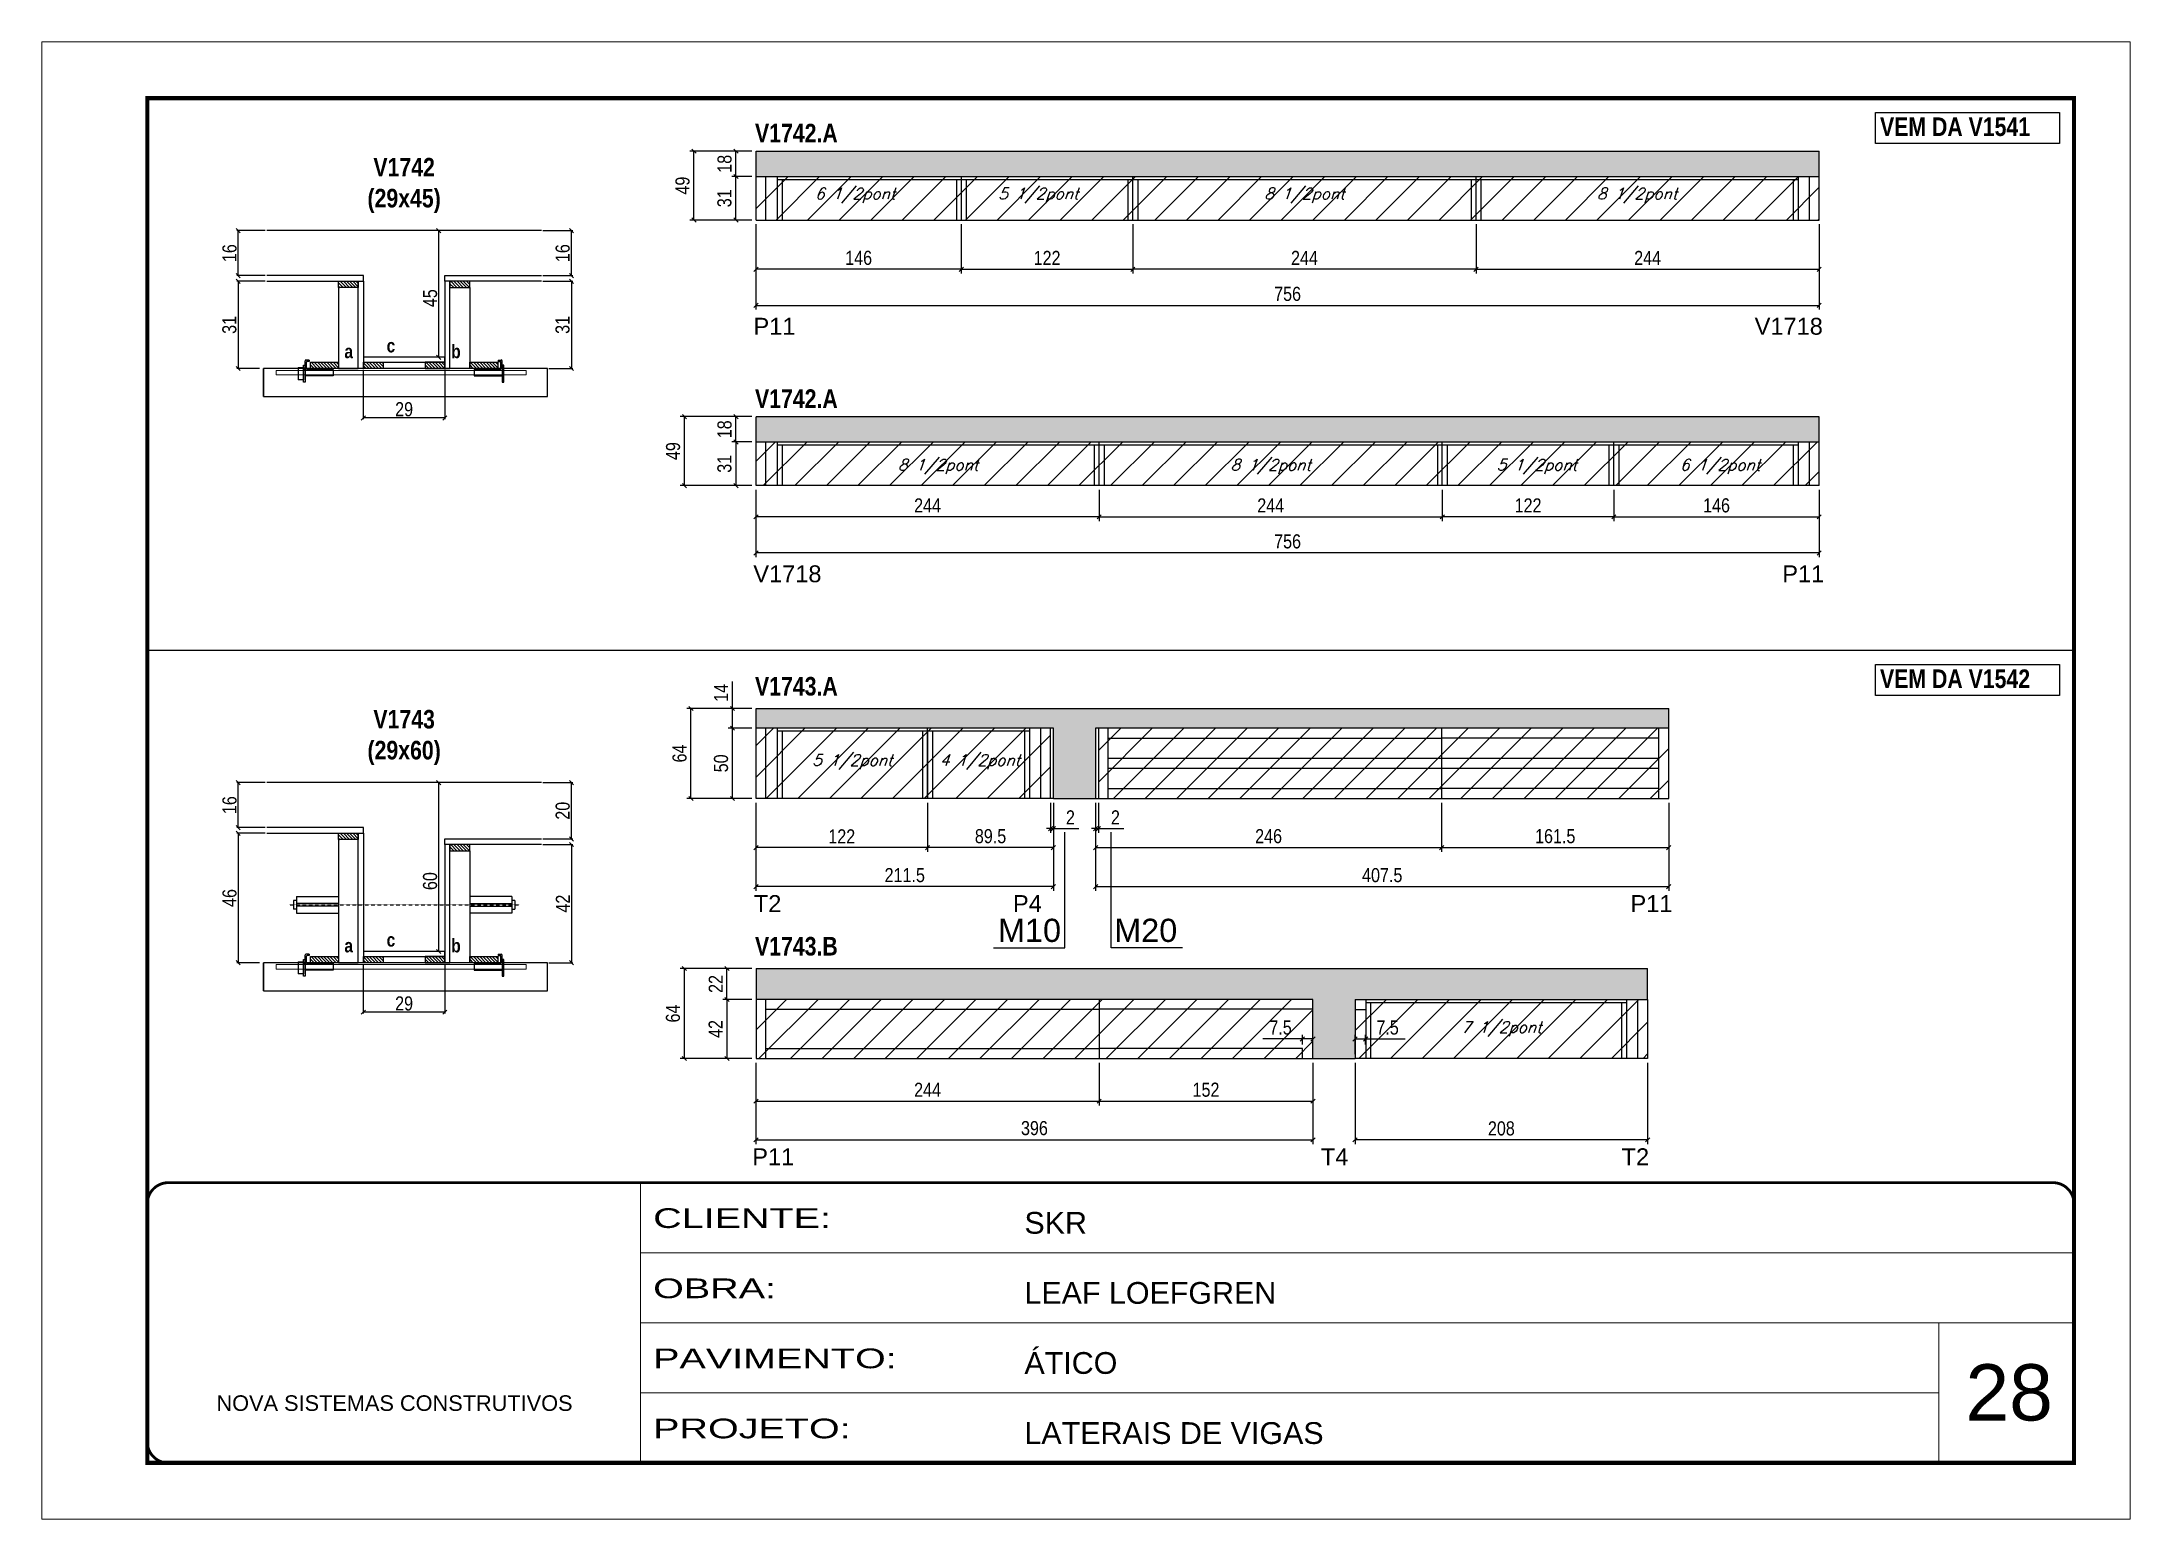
# Model space of a CAD drawing. Extents: x 3309 to 10008, y -2522 to 14608.
# Drawn here: x 8078 to 9563, y 6666 to 7716 of the extents above; entities that cross this region are included whole.
import ezdxf

# ---------------------------------------------------------------- set-up
doc = ezdxf.new("R2010")
doc.units = 0
for name, pattern in [('CONTINUO', [0]), ('DASHED', [0.75, 0.5, -0.25]), ('HIDDEN', [0.375, 0.25, -0.125])]:
    doc.linetypes.add(name, pattern=pattern)
for name, color, linetype in [('5', 5, 'Continuous'), ('barrote', 251, 'Continuous'), ('COTA', 241, 'Continuous'), ('detalhes', 4, 'Continuous'), ('NOMENCLATURA', 7, 'Continuous'), ('Painéis', 200, 'Continuous'), ('presilha', 1, 'Continuous'), ('SARR_2.2x10', 60, 'Continuous'), ('SARR_2.2x7', 40, 'Continuous'), ('SARR_3.5x7', 81, 'Continuous'), ('TENSOR', 3, 'Continuous'), ('texto', 7, 'Continuous')]:
    doc.layers.add(name, color=color, linetype=linetype)
for name, color, linetype, lineweight in [('CARIMBO', 255, 'Continuous', 9), ('CONCRETO', 251, 'Continuous', 25), ('Folhas', 255, 'Continuous', 9), ('Hachura', 251, 'Continuous', 9), ('SARRAFO DE PRESSAO', 251, 'DASHED', 9), ('SCO-___-LAJ', 2, 'Continuous', 0)]:
    doc.layers.add(name, color=color, linetype=linetype, lineweight=lineweight)
doc.styles.add('ARIAL', font='arial.ttf')
doc.styles.add('COTA TECNICA', font='techl___.ttf', dxfattribs={"height": 10})
doc.styles.add('COTA TECNICA 2X', font='techl___.ttf', dxfattribs={"height": 10})
doc.styles.add('Romans', font='romans.shx')
doc.styles.get("Standard").update_dxf_attribs({"font": 'arial.ttf'})
doc.styles.add('TECNICA', font='techb___.ttf', dxfattribs={"height": 10})
doc.styles.add('Tecnologia', font='')
doc.styles.get('Tecnologia').set_extended_font_data('Forgotten Futurist')
doc.dimstyles.new('PAINEL', dxfattribs={"dimtxt": 10, "dimasz": 3, "dimexe": 3, "dimexo": 3, "dimgap": 3, "dimtad": 1, "dimdec": 1, "dimzin": 12, "dimdsep": 46, "dimtxsty": 'COTA TECNICA', "dimblk1": 'OBLIQUE', "dimblk2": 'OBLIQUE', "dimsah": 1, "dimcen": 0.9, "dimclrd": 4, "dimclre": 4, "dimclrt": 240, "dimadec": 1, "dimazin": 3, "dimtfac": 1, "dimtdec": 1, "dimtmove": 0, "dimatfit": 3, "dimfxl": 1, "dimtolj": 1, "dimtzin": 12, "dimarcsym": 0})
doc.dimstyles.new('SECAO', dxfattribs={"dimscale": 0.333333, "dimtxt": 5, "dimasz": 9, "dimexe": 3, "dimexo": 3, "dimgap": 3, "dimtad": 1, "dimdec": 1, "dimlfac": 0.5, "dimzin": 12, "dimdsep": 46, "dimtxsty": 'COTA TECNICA 2X', "dimblk1": 'OBLIQUE', "dimblk2": 'OBLIQUE', "dimsah": 1, "dimcen": 0.9, "dimclrd": 4, "dimclre": 4, "dimclrt": 240, "dimadec": 1, "dimazin": 3, "dimtfac": 1, "dimtdec": 1, "dimtmove": 0, "dimatfit": 3, "dimfxl": 1, "dimtolj": 1, "dimtzin": 12, "dimarcsym": 0})

msp = doc.modelspace()

# ---------------------------------------------------------------- texts
at = {"layer": '5', "linetype": 'Continuous'}
for s, rotation, p in [('P11', 0.00004, (8583.94, 7508.23, 0)), ('V1718', 0.00004, (9295.83, 7508.23, 0)), ('V1718', 359.99996, (8583.82, 7332.3, 0)), ('P11', 359.99996, (9315.48, 7332.3, 0)), ('T2', 359.99996, (8584.2, 7097.95, 0)), ('P4', 0.00004, (8768.45, 7097.95, 0)), ('P11', 0.00004, (9207.54, 7097.95, 0)), ('P11', 0.00004, (8583.05, 6918.01, 0)), ('T4', 0.00004, (8987.39, 6918.01, 0)), ('T2', 0.00004, (9201.23, 6918.01, 0))]:
    msp.add_text(s, height=12, rotation=rotation, dxfattribs=at).set_placement(p)
at = {"layer": 'CARIMBO', "style": 'ARIAL'}
msp.add_text('28', height=40, dxfattribs=at).set_placement((9445.73, 6736.55))
at = {"layer": 'detalhes', "style": 'TECNICA'}
for s, p in [('c', (8323.08, 7495.67)), ('b', (8369.03, 7491.55)), ('a', (8293.06, 7491.56)), ('a', (8293.06, 7069.26)), ('c', (8323.08, 7073.37)), ('b', (8369.03, 7069.25))]:
    msp.add_text(s, height=9.6, dxfattribs=at).set_placement(p)
at = {"layer": 'NOMENCLATURA', "style": 'TECNICA'}
for s, p in [('VEM DA V1541', (9384.96, 7649.46)), ('V1742.A', (8585.01, 7644.91, 0)), ('V1742.A', (8585.01, 7456.2, 0)), ('V1743.A', (8585.01, 7251.8, 0)), ('VEM DA V1542', (9384.96, 7257.15)), ('V1743.B', (8585.01, 7067.03, 0))]:
    msp.add_text(s, height=13.2, dxfattribs=at).set_placement(p)
at = {"layer": 'NOMENCLATURA', "linetype": 'Continuous'}
for s, p in [('M10', (8757.79, 7076.66)), ('M20', (8840.41, 7076.66))]:
    msp.add_text(s, height=16.5, dxfattribs=at).set_placement(p)
at = {"layer": 'NOMENCLATURA', "char_height": 13.2, "attachment_point": 2, "style": 'TECNICA'}
for s, insert in [('V1742\\P(29x45)', (8335.53, 7633.89)), ('V1743\\P(29x60)', (8335.53, 7241.59))]:
    msp.add_mtext_dynamic_manual_height_columns(s, width=300.2766, gutter_width=1, heights=[0], dxfattribs=dict(at, insert=insert))
at = {"layer": 'texto', "color": 2, "char_height": 8, "attachment_point": 5, "style": 'Romans'}
for s, insert in [('{\\Q19;\\C256;6 1/2pont}', (8656.23, 7607.17, 0)), ('{\\Q19;\\C256;5 1/2pont}', (8786.48, 7607.17, 0)), ('{\\Q19;\\C256;8 1/2pont}', (8975.73, 7607.17, 0)), ('{\\Q19;\\C256;8 1/2pont}', (9212.23, 7607.17, 0)), ('{\\Q19;\\C256;8 1/2pont}', (8715.23, 7414.46, 0)), ('{\\Q19;\\C256;8 1/2pont}', (8951.73, 7414.46, 0)), ('{\\Q19;\\C256;5 1/2pont}', (9140.98, 7414.46, 0)), ('{\\Q19;\\C256;6 1/2pont}', (9271.23, 7414.46, 0)), ('{\\Q19;\\C256;5 1/2pont}', (8654.23, 7204.61, 0)), ('{\\Q19;\\C256;4 1/2pont}', (8744.98, 7204.61, 0)), ('{\\Q19;\\C256;7 1/2pont}', (9115.73, 7014.84, 0))]:
    msp.add_mtext(s, dxfattribs=dict(at, insert=insert))

# ---------------------------------------------------------------- blocks, each defined once
blk = doc.blocks.new('9999999999')
at = {"color": 30, "linetype": 'CONTINUO'}
for p, q in [((98564.6, 34230.2), (98564.6, 34429.4)), ((98564.6, 34379.6), (99584, 34379.6)), ((98564.6, 34329.8), (99488, 34329.8)), ((99584, 34329.8), (99488, 34329.8)), ((99488, 34329.8), (99488, 34230.2)), ((98564.6, 34280), (99488, 34280))]:
    blk.add_line(p, q, dxfattribs=at)
at = {"color": 30, "linetype": 'CONTINUO', "const_width": 2}
blk.add_lwpolyline([(99584, 34230.2), (99584, 34414.4, 0.414214), (99569, 34429.4), (98229, 34429.4, 0.414214), (98214, 34414.4), (98214, 34245.2, 0.414214), (98229, 34230.2), (99584, 34230.2)], format="xyb", dxfattribs=at)
at = {"layer": 'Folhas'}
blk.add_lwpolyline([(98139, 34190.2), (99624, 34190.2), (99624, 35240.2), (98139, 35240.2)], close=True, dxfattribs=at)
at = {"layer": 'Folhas', "color": 30, "const_width": 3}
blk.add_lwpolyline([(98214, 34230.2), (99584, 34230.2), (99584, 35200.2), (98214, 35200.2)], close=True, dxfattribs=at)
at = {"color": 7, "linetype": 'Continuous', "ltscale": 5, "style": 'ARIAL'}
for s, height, p in [('SKR', 15.48, (98837.7, 34393.1)), ('LEAF LOEFGREN', 15.483, (98837.7, 34343.3)), ('ÁTICO', 15.48, (98837.7, 34293.5)), ('NOVA SISTEMAS CONSTRUTIVOS', 11.059, (98263.2, 34267.2)), ('LATERAIS DE VIGAS', 15.483, (98837.7, 34243.7))]:
    blk.add_text(s, height=height, dxfattribs=at).set_placement(p)
at = {"layer": 'Folhas', "color": 7, "style": 'Tecnologia', "width": 1.5}
for s, p in [('CLIENTE:', (98573.7, 34397.2)), ('OBRA:', (98573.7, 34347.3)), ('PAVIMENTO:', (98573.7, 34297.5)), ('PROJETO:', (98573.7, 34247.7))]:
    blk.add_text(s, height=14, dxfattribs=at).set_placement(p)
blk = doc.blocks.new('_Oblique')
at = {"color": 0, "linetype": 'ByBlock', "lineweight": -2}
blk.add_line((-0.5, -0.5), (0.5, 0.5), dxfattribs=at)
blk = doc.blocks.new('*D3491')
at = {"layer": 'COTA', "color": 4, "lineweight": -2, "transparency": 16777216}
for p, q in [((8306.5, 7483.2), (8306.5, 7448.1)), ((8364.5, 7483.2), (8364.5, 7448.1)), ((8364.5, 7449.1), (8306.5, 7449.1))]:
    blk.add_line(p, q, dxfattribs=at)
at = {"layer": 'Defpoints', "color": 0, "transparency": 16777216}
for p in [(8306.5, 7484.2), (8364.5, 7484.2), (8306.5, 7449.1)]:
    blk.add_point(p, dxfattribs=at)
at = {"layer": 'COTA', "color": 4, "lineweight": -2, "transparency": 16777216, "xscale": 3, "yscale": 3, "zscale": 3, "rotation": 180}
blk.add_blockref('_Oblique', (8306.5, 7449.1), dxfattribs=at)
at = {"layer": 'COTA', "color": 4, "lineweight": -2, "transparency": 16777216, "xscale": 3, "yscale": 3, "zscale": 3}
blk.add_blockref('_Oblique', (8364.5, 7449.1), dxfattribs=at)
at = {"layer": 'COTA', "color": 240, "transparency": 16777216, "insert": (8335.5, 7455.2), "char_height": 10, "attachment_point": 5, "style": 'COTA TECNICA 2X'}
blk.add_mtext('\\A1;29', dxfattribs=at)
blk = doc.blocks.new('PRESILHA METÁLICA 1')
at = {"layer": 'presilha'}
for p, q in [((0, 13), (6, 13)), ((0, 13), (0, 0)), ((6, 0), (0, 0)), ((6, 15.5), (7.5, 15.5)), ((6, -2.5), (6, 15.5)), ((6, 13), (6, 0)), ((7.5, 10.6), (7.5, 19.9)), ((7.5, 15.5), (7.5, -2.5)), ((37.5, 4.1), (7.5, 4.1)), ((12, 21), (8.6, 21)), ((9, 11.6), (9, 18.9)), ((12, 19.5), (9.6, 19.5)), ((37.5, 11), (9.6, 11)), ((12, 21), (12, 19.5)), ((37.5, 11), (37.5, 4.1)), ((7.5, -2.5), (6, -2.5))]:
    blk.add_line(p, q, dxfattribs=at)
for centre, radius, start, end in [((8.6, 19.9), 1.14, 90, 180), ((9.6, 18.9), 0.57, 90, 180), ((9.6, 11.6), 0.57, 180, 270)]:
    blk.add_arc(centre, radius, start, end, dxfattribs=at)
blk = doc.blocks.new('PRESILHA METÁLICA 2')
at = {"layer": 'presilha'}
for p, q in [((-5.2, 23.5), (-5.2, 22)), ((-5.2, 23.5), (-1.9, 23.5)), ((-0.8, 14.6), (-0.8, 22.4)), ((-30.8, 13.5), (-30.8, 6.6)), ((-30.8, 13.5), (-2.8, 13.5)), ((-30.8, 6.6), (-0.8, 6.6)), ((-5.2, 22), (-2.8, 22)), ((-2.2, 14.1), (-2.2, 21.4)), ((0.8, 18), (-0.8, 18)), ((-0.8, 18), (-0.8, 0)), ((-0.8, 0), (0.8, 0)), ((0.8, 0), (0.8, 18))]:
    blk.add_line(p, q, dxfattribs=at)
for centre, radius, start, end in [((-1.9, 22.4), 1.14, 0, 90), ((-2.8, 21.4), 0.57, 0, 90), ((-2.8, 14.1), 0.57, 270, 0)]:
    blk.add_arc(centre, radius, start, end, dxfattribs=at)
blk = doc.blocks.new('*D3492')
at = {"layer": 'COTA', "color": 4, "lineweight": -2, "transparency": 16777216}
for p, q in [((8236.8, 7546.2), (8216.5, 7546.2)), ((8217.5, 7546.2), (8217.5, 7484.2)), ((8232.7, 7484.2), (8216.5, 7484.2))]:
    blk.add_line(p, q, dxfattribs=at)
at = {"layer": 'Defpoints', "color": 0, "transparency": 16777216}
for p in [(8237.8, 7546.2), (8217.5, 7484.2), (8233.7, 7484.2)]:
    blk.add_point(p, dxfattribs=at)
at = {"layer": 'COTA', "color": 4, "lineweight": -2, "transparency": 16777216, "xscale": 3, "yscale": 3, "zscale": 3}
for p, rotation in [((8217.5, 7546.2), 90), ((8217.5, 7484.2), 270)]:
    blk.add_blockref('_Oblique', p, dxfattribs=dict(at, rotation=rotation))
at = {"layer": 'COTA', "color": 240, "transparency": 16777216, "insert": (8211.3, 7515.2), "char_height": 10, "attachment_point": 5, "rotation": 90, "style": 'COTA TECNICA 2X'}
blk.add_mtext('\\A1;31', dxfattribs=at)
blk = doc.blocks.new('*D3493')
at = {"layer": 'COTA', "color": 4, "lineweight": -2, "transparency": 16777216}
for p, q in [((8434.2, 7546.2), (8455.5, 7546.2)), ((8454.5, 7546.2), (8454.5, 7484.2)), ((8438.3, 7484.2), (8455.5, 7484.2))]:
    blk.add_line(p, q, dxfattribs=at)
at = {"layer": 'Defpoints', "color": 0, "transparency": 16777216}
for p in [(8433.2, 7546.2), (8437.3, 7484.2), (8454.5, 7484.2)]:
    blk.add_point(p, dxfattribs=at)
at = {"layer": 'COTA', "color": 4, "lineweight": -2, "transparency": 16777216, "xscale": 3, "yscale": 3, "zscale": 3}
for p, rotation in [((8454.5, 7546.2), 90), ((8454.5, 7484.2), 270)]:
    blk.add_blockref('_Oblique', p, dxfattribs=dict(at, rotation=rotation))
at = {"layer": 'COTA', "color": 240, "transparency": 16777216, "insert": (8448.2, 7515.2), "char_height": 10, "attachment_point": 5, "rotation": 90, "style": 'COTA TECNICA 2X'}
blk.add_mtext('\\A1;31', dxfattribs=at)
blk = doc.blocks.new('*D3494')
at = {"layer": 'COTA', "color": 4, "lineweight": -2, "transparency": 16777216}
for p, q in [((8363.5, 7582.2), (8359.1, 7582.2)), ((8360.1, 7492.2), (8360.1, 7582.2)), ((8363.5, 7492.2), (8359.1, 7492.2))]:
    blk.add_line(p, q, dxfattribs=at)
at = {"layer": 'Defpoints', "color": 0, "transparency": 16777216}
for p in [(8360.1, 7582.2), (8364.5, 7582.2), (8364.5, 7492.2)]:
    blk.add_point(p, dxfattribs=at)
at = {"layer": 'COTA', "color": 4, "lineweight": -2, "transparency": 16777216, "xscale": 3, "yscale": 3, "zscale": 3}
for p, rotation in [((8360.1, 7582.2), 90), ((8360.1, 7492.2), 270)]:
    blk.add_blockref('_Oblique', p, dxfattribs=dict(at, rotation=rotation))
at = {"layer": 'COTA', "color": 240, "transparency": 16777216, "insert": (8354, 7534.2), "char_height": 10, "attachment_point": 5, "rotation": 90, "style": 'COTA TECNICA 2X'}
blk.add_mtext('\\A1;45', dxfattribs=at)
blk = doc.blocks.new('*D3495')
at = {"layer": 'COTA', "color": 4, "lineweight": -2, "transparency": 16777216}
for p, q in [((8434.2, 7582.2), (8455.5, 7582.2)), ((8454.5, 7550.2), (8454.5, 7582.2)), ((8434.2, 7550.2), (8455.5, 7550.2))]:
    blk.add_line(p, q, dxfattribs=at)
at = {"layer": 'Defpoints', "color": 0, "transparency": 16777216}
for p in [(8433.2, 7582.2), (8454.5, 7582.2), (8433.2, 7550.2)]:
    blk.add_point(p, dxfattribs=at)
at = {"layer": 'COTA', "color": 4, "lineweight": -2, "transparency": 16777216, "xscale": 3, "yscale": 3, "zscale": 3}
for p, rotation in [((8454.5, 7582.2), 90), ((8454.5, 7550.2), 270)]:
    blk.add_blockref('_Oblique', p, dxfattribs=dict(at, rotation=rotation))
at = {"layer": 'COTA', "color": 240, "transparency": 16777216, "insert": (8448.3, 7566.2), "char_height": 10, "attachment_point": 5, "rotation": 90, "style": 'COTA TECNICA 2X'}
blk.add_mtext('\\A1;16', dxfattribs=at)
blk = doc.blocks.new('*D3521')
at = {"layer": 'COTA', "color": 4, "lineweight": -2, "transparency": 16777216}
for p, q in [((8236.8, 7582.2), (8216.5, 7582.2)), ((8217.5, 7550.2), (8217.5, 7582.2)), ((8236.8, 7550.2), (8216.5, 7550.2))]:
    blk.add_line(p, q, dxfattribs=at)
at = {"layer": 'Defpoints', "color": 0, "transparency": 16777216}
for p in [(8217.5, 7582.2), (8237.8, 7582.2), (8237.8, 7550.2)]:
    blk.add_point(p, dxfattribs=at)
at = {"layer": 'COTA', "color": 4, "lineweight": -2, "transparency": 16777216, "xscale": 3, "yscale": 3, "zscale": 3}
for p, rotation in [((8217.5, 7582.2), 90), ((8217.5, 7550.2), 270)]:
    blk.add_blockref('_Oblique', p, dxfattribs=dict(at, rotation=rotation))
at = {"layer": 'COTA', "color": 240, "transparency": 16777216, "insert": (8211.4, 7566.2), "char_height": 10, "attachment_point": 5, "rotation": 90, "style": 'COTA TECNICA 2X'}
blk.add_mtext('\\A1;16', dxfattribs=at)
blk = doc.blocks.new('*D3496')
at = {"layer": 'COTA', "color": 4, "linetype": 'ByBlock', "lineweight": -2, "transparency": 16777216}
for p, q in [((9097.7, 7586.7), (9097.7, 7551.7)), ((9341.7, 7586.7), (9341.7, 7551.7)), ((9097.7, 7554.7), (9341.7, 7554.7))]:
    blk.add_line(p, q, dxfattribs=at)
at = {"layer": 'Defpoints', "color": 0, "linetype": 'ByBlock', "transparency": 16777216}
for p in [(9097.7, 7589.7), (9341.7, 7589.7), (9341.7, 7554.7)]:
    blk.add_point(p, dxfattribs=at)
at = {"layer": 'COTA', "color": 4, "linetype": 'ByBlock', "lineweight": -2, "transparency": 16777216, "xscale": 3, "yscale": 3, "zscale": 3, "rotation": 180}
blk.add_blockref('_Oblique', (9097.7, 7554.7), dxfattribs=at)
at = {"layer": 'COTA', "color": 4, "linetype": 'ByBlock', "lineweight": -2, "transparency": 16777216, "xscale": 3, "yscale": 3, "zscale": 3}
blk.add_blockref('_Oblique', (9341.7, 7554.7), dxfattribs=at)
at = {"layer": 'COTA', "color": 240, "linetype": 'ByBlock', "transparency": 16777216, "insert": (9219.7, 7562.8), "char_height": 10, "attachment_point": 5, "style": 'COTA TECNICA'}
blk.add_mtext('\\A1;244', dxfattribs=at)
blk = doc.blocks.new('*D3497')
at = {"layer": 'COTA', "color": 4, "lineweight": -2, "transparency": 16777216}
for p, q in [((8853.7, 7586.7), (8853.7, 7551.7)), ((9097.7, 7586.7), (9097.7, 7551.7)), ((9097.7, 7554.7), (8853.7, 7554.7))]:
    blk.add_line(p, q, dxfattribs=at)
at = {"layer": 'Defpoints', "color": 0, "transparency": 16777216}
for p in [(8853.7, 7589.7, 0), (9097.7, 7589.7, 0), (8853.7, 7554.7)]:
    blk.add_point(p, dxfattribs=at)
at = {"layer": 'COTA', "color": 4, "lineweight": -2, "transparency": 16777216, "xscale": 3, "yscale": 3, "zscale": 3, "rotation": 180}
blk.add_blockref('_Oblique', (8853.7, 7554.7), dxfattribs=at)
at = {"layer": 'COTA', "color": 4, "lineweight": -2, "transparency": 16777216, "xscale": 3, "yscale": 3, "zscale": 3}
blk.add_blockref('_Oblique', (9097.7, 7554.7), dxfattribs=at)
at = {"layer": 'COTA', "color": 240, "transparency": 16777216, "insert": (8975.7, 7562.8), "char_height": 10, "attachment_point": 5, "style": 'COTA TECNICA'}
blk.add_mtext('\\A1;244', dxfattribs=at)
blk = doc.blocks.new('*D3498')
at = {"layer": 'COTA', "color": 4, "lineweight": -2, "transparency": 16777216}
for p, q in [((8585.7, 7586.7), (8585.7, 7551.7)), ((8731.7, 7586.7), (8731.7, 7551.7)), ((8731.7, 7554.7), (8585.7, 7554.7))]:
    blk.add_line(p, q, dxfattribs=at)
at = {"layer": 'Defpoints', "color": 0, "transparency": 16777216}
for p in [(8585.7, 7589.7, 0), (8731.7, 7589.7, 0), (8585.7, 7554.7)]:
    blk.add_point(p, dxfattribs=at)
at = {"layer": 'COTA', "color": 4, "lineweight": -2, "transparency": 16777216, "xscale": 3, "yscale": 3, "zscale": 3, "rotation": 180}
blk.add_blockref('_Oblique', (8585.7, 7554.7), dxfattribs=at)
at = {"layer": 'COTA', "color": 4, "lineweight": -2, "transparency": 16777216, "xscale": 3, "yscale": 3, "zscale": 3}
blk.add_blockref('_Oblique', (8731.7, 7554.7), dxfattribs=at)
at = {"layer": 'COTA', "color": 240, "transparency": 16777216, "insert": (8658.7, 7562.8), "char_height": 10, "attachment_point": 5, "style": 'COTA TECNICA'}
blk.add_mtext('\\A1;146', dxfattribs=at)
blk = doc.blocks.new('*D3522')
at = {"layer": 'COTA', "color": 4, "lineweight": -2, "transparency": 16777216}
for p, q in [((8585.7, 7586.7), (8585.7, 7526.1)), ((9341.7, 7586.7), (9341.7, 7526.1)), ((8585.7, 7529.1), (9341.7, 7529.1))]:
    blk.add_line(p, q, dxfattribs=at)
at = {"layer": 'Defpoints', "color": 0, "transparency": 16777216}
for p in [(8585.7, 7589.7, 0), (9341.7, 7589.7, 0), (9341.7, 7529.1)]:
    blk.add_point(p, dxfattribs=at)
at = {"layer": 'COTA', "color": 4, "lineweight": -2, "transparency": 16777216, "xscale": 3, "yscale": 3, "zscale": 3, "rotation": 180}
blk.add_blockref('_Oblique', (8585.7, 7529.1), dxfattribs=at)
at = {"layer": 'COTA', "color": 4, "lineweight": -2, "transparency": 16777216, "xscale": 3, "yscale": 3, "zscale": 3}
blk.add_blockref('_Oblique', (9341.7, 7529.1), dxfattribs=at)
at = {"layer": 'COTA', "color": 240, "transparency": 16777216, "insert": (8963.7, 7537.2), "char_height": 10, "attachment_point": 5, "style": 'COTA TECNICA'}
blk.add_mtext('\\A1;756', dxfattribs=at)
blk = doc.blocks.new('*D3499')
at = {"layer": 'COTA', "color": 4, "lineweight": -2, "transparency": 16777216}
for p, q in [((8306.5, 7060.9), (8306.5, 7025.8)), ((8364.5, 7060.9), (8364.5, 7025.8)), ((8364.5, 7026.8), (8306.5, 7026.8))]:
    blk.add_line(p, q, dxfattribs=at)
at = {"layer": 'Defpoints', "color": 0, "transparency": 16777216}
for p in [(8306.5, 7061.9), (8364.5, 7061.9), (8306.5, 7026.8)]:
    blk.add_point(p, dxfattribs=at)
at = {"layer": 'COTA', "color": 4, "lineweight": -2, "transparency": 16777216, "xscale": 3, "yscale": 3, "zscale": 3, "rotation": 180}
blk.add_blockref('_Oblique', (8306.5, 7026.8), dxfattribs=at)
at = {"layer": 'COTA', "color": 4, "lineweight": -2, "transparency": 16777216, "xscale": 3, "yscale": 3, "zscale": 3}
blk.add_blockref('_Oblique', (8364.5, 7026.8), dxfattribs=at)
at = {"layer": 'COTA', "color": 240, "transparency": 16777216, "insert": (8335.5, 7032.9), "char_height": 10, "attachment_point": 5, "style": 'COTA TECNICA 2X'}
blk.add_mtext('\\A1;29', dxfattribs=at)
blk = doc.blocks.new('*D3500')
at = {"layer": 'COTA', "color": 4, "lineweight": -2, "transparency": 16777216}
for p, q in [((8236.8, 7153.9), (8216.5, 7153.9)), ((8217.5, 7153.9), (8217.5, 7061.9)), ((8232.7, 7061.9), (8216.5, 7061.9))]:
    blk.add_line(p, q, dxfattribs=at)
at = {"layer": 'Defpoints', "color": 0, "transparency": 16777216}
for p in [(8237.8, 7153.9), (8217.5, 7061.9), (8233.7, 7061.9)]:
    blk.add_point(p, dxfattribs=at)
at = {"layer": 'COTA', "color": 4, "lineweight": -2, "transparency": 16777216, "xscale": 3, "yscale": 3, "zscale": 3}
for p, rotation in [((8217.5, 7153.9), 90), ((8217.5, 7061.9), 270)]:
    blk.add_blockref('_Oblique', p, dxfattribs=dict(at, rotation=rotation))
at = {"layer": 'COTA', "color": 240, "transparency": 16777216, "insert": (8211.4, 7107.9), "char_height": 10, "attachment_point": 5, "rotation": 90, "style": 'COTA TECNICA 2X'}
blk.add_mtext('\\A1;46', dxfattribs=at)
blk = doc.blocks.new('*D3501')
at = {"layer": 'COTA', "color": 4, "lineweight": -2, "transparency": 16777216}
for p, q in [((8434.2, 7145.9), (8455.5, 7145.9)), ((8454.5, 7145.9), (8454.5, 7061.9)), ((8438.3, 7061.9), (8455.5, 7061.9))]:
    blk.add_line(p, q, dxfattribs=at)
at = {"layer": 'Defpoints', "color": 0, "transparency": 16777216}
for p in [(8433.2, 7145.9), (8437.3, 7061.9), (8454.5, 7061.9)]:
    blk.add_point(p, dxfattribs=at)
at = {"layer": 'COTA', "color": 4, "lineweight": -2, "transparency": 16777216, "xscale": 3, "yscale": 3, "zscale": 3}
for p, rotation in [((8454.5, 7145.9), 90), ((8454.5, 7061.9), 270)]:
    blk.add_blockref('_Oblique', p, dxfattribs=dict(at, rotation=rotation))
at = {"layer": 'COTA', "color": 240, "transparency": 16777216, "insert": (8448.4, 7103.9), "char_height": 10, "attachment_point": 5, "rotation": 90, "style": 'COTA TECNICA 2X'}
blk.add_mtext('\\A1;42', dxfattribs=at)
blk = doc.blocks.new('*D3502')
at = {"layer": 'COTA', "color": 4, "lineweight": -2, "transparency": 16777216}
for p, q in [((8363.5, 7189.9), (8359.1, 7189.9)), ((8360.1, 7069.9), (8360.1, 7189.9)), ((8363.5, 7069.9), (8359.1, 7069.9))]:
    blk.add_line(p, q, dxfattribs=at)
at = {"layer": 'Defpoints', "color": 0, "transparency": 16777216}
for p in [(8360.1, 7189.9), (8364.5, 7189.9), (8364.5, 7069.9)]:
    blk.add_point(p, dxfattribs=at)
at = {"layer": 'COTA', "color": 4, "lineweight": -2, "transparency": 16777216, "xscale": 3, "yscale": 3, "zscale": 3}
for p, rotation in [((8360.1, 7189.9), 90), ((8360.1, 7069.9), 270)]:
    blk.add_blockref('_Oblique', p, dxfattribs=dict(at, rotation=rotation))
at = {"layer": 'COTA', "color": 240, "transparency": 16777216, "insert": (8354, 7119.9), "char_height": 10, "attachment_point": 5, "rotation": 90, "style": 'COTA TECNICA 2X'}
blk.add_mtext('\\A1;60', dxfattribs=at)
blk = doc.blocks.new('*D3503')
at = {"layer": 'COTA', "color": 4, "lineweight": -2, "transparency": 16777216}
for p, q in [((8434.2, 7189.9), (8455.5, 7189.9)), ((8454.5, 7149.9), (8454.5, 7189.9)), ((8434.2, 7149.9), (8455.5, 7149.9))]:
    blk.add_line(p, q, dxfattribs=at)
at = {"layer": 'Defpoints', "color": 0, "transparency": 16777216}
for p in [(8433.2, 7189.9), (8454.5, 7189.9), (8433.2, 7149.9)]:
    blk.add_point(p, dxfattribs=at)
at = {"layer": 'COTA', "color": 4, "lineweight": -2, "transparency": 16777216, "xscale": 3, "yscale": 3, "zscale": 3}
for p, rotation in [((8454.5, 7189.9), 90), ((8454.5, 7149.9), 270)]:
    blk.add_blockref('_Oblique', p, dxfattribs=dict(at, rotation=rotation))
at = {"layer": 'COTA', "color": 240, "transparency": 16777216, "insert": (8448.3, 7169.9), "char_height": 10, "attachment_point": 5, "rotation": 90, "style": 'COTA TECNICA 2X'}
blk.add_mtext('\\A1;20', dxfattribs=at)
blk = doc.blocks.new('*D3523')
at = {"layer": 'COTA', "color": 4, "lineweight": -2, "transparency": 16777216}
for p, q in [((8236.8, 7189.9), (8216.5, 7189.9)), ((8217.5, 7157.9), (8217.5, 7189.9)), ((8236.8, 7157.9), (8216.5, 7157.9))]:
    blk.add_line(p, q, dxfattribs=at)
at = {"layer": 'Defpoints', "color": 0, "transparency": 16777216}
for p in [(8217.5, 7189.9), (8237.8, 7189.9), (8237.8, 7157.9)]:
    blk.add_point(p, dxfattribs=at)
at = {"layer": 'COTA', "color": 4, "lineweight": -2, "transparency": 16777216, "xscale": 3, "yscale": 3, "zscale": 3}
for p, rotation in [((8217.5, 7189.9), 90), ((8217.5, 7157.9), 270)]:
    blk.add_blockref('_Oblique', p, dxfattribs=dict(at, rotation=rotation))
at = {"layer": 'COTA', "color": 240, "transparency": 16777216, "insert": (8211.4, 7173.9), "char_height": 10, "attachment_point": 5, "rotation": 90, "style": 'COTA TECNICA 2X'}
blk.add_mtext('\\A1;16', dxfattribs=at)
blk = doc.blocks.new('*D3485')
at = {"layer": 'COTA', "color": 4, "linetype": 'ByBlock', "lineweight": -2, "transparency": 16777216}
for p, q in [((8707.7, 7175.6), (8707.7, 7140.7)), ((8797.2, 7175.6), (8797.2, 7140.7)), ((8797.2, 7143.7), (8707.7, 7143.7))]:
    blk.add_line(p, q, dxfattribs=at)
at = {"layer": 'Defpoints', "color": 0, "linetype": 'ByBlock', "transparency": 16777216}
for p in [(8707.7, 7178.6), (8797.2, 7178.6), (8707.7, 7143.7)]:
    blk.add_point(p, dxfattribs=at)
at = {"layer": 'COTA', "color": 4, "linetype": 'ByBlock', "lineweight": -2, "transparency": 16777216, "xscale": 3, "yscale": 3, "zscale": 3, "rotation": 180}
blk.add_blockref('_Oblique', (8707.7, 7143.7), dxfattribs=at)
at = {"layer": 'COTA', "color": 4, "linetype": 'ByBlock', "lineweight": -2, "transparency": 16777216, "xscale": 3, "yscale": 3, "zscale": 3}
blk.add_blockref('_Oblique', (8797.2, 7143.7), dxfattribs=at)
at = {"layer": 'COTA', "color": 240, "linetype": 'ByBlock', "transparency": 16777216, "insert": (8752.5, 7151.8), "char_height": 10, "attachment_point": 5, "style": 'COTA TECNICA'}
blk.add_mtext('\\A1;89.5', dxfattribs=at)
blk = doc.blocks.new('*D3486')
at = {"layer": 'COTA', "color": 4, "linetype": 'ByBlock', "lineweight": -2, "transparency": 16777216}
for p, q in [((8585.7, 7175.6), (8585.7, 7140.7)), ((8707.7, 7175.6), (8707.7, 7140.7)), ((8707.7, 7143.7), (8585.7, 7143.7))]:
    blk.add_line(p, q, dxfattribs=at)
at = {"layer": 'Defpoints', "color": 0, "linetype": 'ByBlock', "transparency": 16777216}
for p in [(8585.7, 7178.6), (8707.7, 7178.6), (8585.7, 7143.7)]:
    blk.add_point(p, dxfattribs=at)
at = {"layer": 'COTA', "color": 4, "linetype": 'ByBlock', "lineweight": -2, "transparency": 16777216, "xscale": 3, "yscale": 3, "zscale": 3, "rotation": 180}
blk.add_blockref('_Oblique', (8585.7, 7143.7), dxfattribs=at)
at = {"layer": 'COTA', "color": 4, "linetype": 'ByBlock', "lineweight": -2, "transparency": 16777216, "xscale": 3, "yscale": 3, "zscale": 3}
blk.add_blockref('_Oblique', (8707.7, 7143.7), dxfattribs=at)
at = {"layer": 'COTA', "color": 240, "linetype": 'ByBlock', "transparency": 16777216, "insert": (8646.7, 7151.7), "char_height": 10, "attachment_point": 5, "style": 'COTA TECNICA'}
blk.add_mtext('\\A1;122', dxfattribs=at)
blk = doc.blocks.new('*D3507')
at = {"layer": 'COTA', "color": 4, "linetype": 'ByBlock', "lineweight": -2, "transparency": 16777216}
for p, q in [((8585.7, 7175.6), (8585.7, 7113)), ((8797.2, 7175.6), (8797.2, 7113)), ((8797.2, 7116), (8585.7, 7116))]:
    blk.add_line(p, q, dxfattribs=at)
at = {"layer": 'Defpoints', "color": 0, "linetype": 'ByBlock', "transparency": 16777216}
for p in [(8585.7, 7178.6), (8797.2, 7178.6), (8585.7, 7116)]:
    blk.add_point(p, dxfattribs=at)
at = {"layer": 'COTA', "color": 4, "linetype": 'ByBlock', "lineweight": -2, "transparency": 16777216, "xscale": 3, "yscale": 3, "zscale": 3, "rotation": 180}
blk.add_blockref('_Oblique', (8585.7, 7116), dxfattribs=at)
at = {"layer": 'COTA', "color": 4, "linetype": 'ByBlock', "lineweight": -2, "transparency": 16777216, "xscale": 3, "yscale": 3, "zscale": 3}
blk.add_blockref('_Oblique', (8797.2, 7116), dxfattribs=at)
at = {"layer": 'COTA', "color": 240, "linetype": 'ByBlock', "transparency": 16777216, "insert": (8691.5, 7124.1), "char_height": 10, "attachment_point": 5, "style": 'COTA TECNICA'}
blk.add_mtext('\\A1;211.5', dxfattribs=at)
blk = doc.blocks.new('*D3487')
at = {"layer": 'COTA', "color": 4, "lineweight": -2, "transparency": 16777216}
for p, q in [((8582.7, 7228.6), (8566, 7228.6)), ((8569, 7178.6), (8569, 7228.6)), ((8582.7, 7178.6), (8566, 7178.6))]:
    blk.add_line(p, q, dxfattribs=at)
at = {"layer": 'Defpoints', "color": 0, "transparency": 16777216}
for p in [(8569, 7228.6), (8585.7, 7228.6), (8585.7, 7178.6)]:
    blk.add_point(p, dxfattribs=at)
at = {"layer": 'COTA', "color": 4, "lineweight": -2, "transparency": 16777216, "xscale": 3, "yscale": 3, "zscale": 3}
for p, rotation in [((8569, 7228.6), 90), ((8569, 7178.6), 270)]:
    blk.add_blockref('_Oblique', p, dxfattribs=dict(at, rotation=rotation))
at = {"layer": 'COTA', "color": 240, "transparency": 16777216, "insert": (8560.9, 7203.6), "char_height": 10, "attachment_point": 5, "rotation": 90, "style": 'COTA TECNICA'}
blk.add_mtext('\\A1;50', dxfattribs=at)
blk = doc.blocks.new('*D3488')
at = {"layer": 'COTA', "color": 4, "lineweight": -2, "transparency": 16777216}
for p, q in [((8569, 7242.6), (8569, 7261.7)), ((8582.7, 7242.6), (8566, 7242.6)), ((8569, 7228.6), (8569, 7242.6)), ((8582.7, 7228.6), (8566, 7228.6))]:
    blk.add_line(p, q, dxfattribs=at)
at = {"layer": 'Defpoints', "color": 0, "transparency": 16777216}
for p in [(8569, 7242.6), (8585.7, 7242.6), (8585.7, 7228.6)]:
    blk.add_point(p, dxfattribs=at)
at = {"layer": 'COTA', "color": 4, "lineweight": -2, "transparency": 16777216, "xscale": 3, "yscale": 3, "zscale": 3}
for p, rotation in [((8569, 7242.6), 90), ((8569, 7228.6), 270)]:
    blk.add_blockref('_Oblique', p, dxfattribs=dict(at, rotation=rotation))
at = {"layer": 'COTA', "color": 240, "transparency": 16777216, "insert": (8560.9, 7253.7), "char_height": 10, "attachment_point": 5, "rotation": 90, "style": 'COTA TECNICA'}
blk.add_mtext('\\A1;14', dxfattribs=at)
blk = doc.blocks.new('*D3489')
at = {"layer": 'COTA', "color": 4, "lineweight": -2, "transparency": 16777216}
for p, q in [((8582.7, 7242.6), (8536.5, 7242.6)), ((8539.5, 7178.6), (8539.5, 7242.6)), ((8582.7, 7178.6), (8536.5, 7178.6))]:
    blk.add_line(p, q, dxfattribs=at)
at = {"layer": 'Defpoints', "color": 0, "transparency": 16777216}
for p in [(8539.5, 7242.6), (8585.7, 7242.6), (8585.7, 7178.6)]:
    blk.add_point(p, dxfattribs=at)
at = {"layer": 'COTA', "color": 4, "lineweight": -2, "transparency": 16777216, "xscale": 3, "yscale": 3, "zscale": 3}
for p, rotation in [((8539.5, 7242.6), 90), ((8539.5, 7178.6), 270)]:
    blk.add_blockref('_Oblique', p, dxfattribs=dict(at, rotation=rotation))
at = {"layer": 'COTA', "color": 240, "transparency": 16777216, "insert": (8531.4, 7210.6), "char_height": 10, "attachment_point": 5, "rotation": 90, "style": 'COTA TECNICA'}
blk.add_mtext('\\A1;64', dxfattribs=at)
blk = doc.blocks.new('*D3508')
at = {"layer": 'Defpoints', "color": 0, "transparency": 16777216}
for p in [(8795.2, 7178.6, 0), (8797.2, 7178.6, 0), (8797.2, 7157.2)]:
    blk.add_point(p, dxfattribs=at)
at = {"layer": 'SARR_2.2x10', "color": 4, "lineweight": -2, "transparency": 16777216}
for p, q in [((8795.2, 7175.6), (8795.2, 7154.2)), ((8797.2, 7175.6), (8797.2, 7154.2)), ((8795.2, 7157.2), (8792.2, 7157.2)), ((8795.2, 7157.2), (8797.2, 7157.2)), ((8797.2, 7157.2), (8815.3, 7157.2))]:
    blk.add_line(p, q, dxfattribs=at)
at = {"layer": 'SARR_2.2x10', "color": 4, "lineweight": -2, "transparency": 16777216, "xscale": 3, "yscale": 3, "zscale": 3}
blk.add_blockref('_Oblique', (8795.2, 7157.2), dxfattribs=at)
at = {"layer": 'SARR_2.2x10', "color": 4, "lineweight": -2, "transparency": 16777216, "xscale": 3, "yscale": 3, "zscale": 3, "rotation": 180}
blk.add_blockref('_Oblique', (8797.2, 7157.2), dxfattribs=at)
at = {"layer": 'SARR_2.2x10', "color": 240, "transparency": 16777216, "insert": (8809.3, 7165.2), "char_height": 10, "attachment_point": 5, "style": 'COTA TECNICA'}
blk.add_mtext('\\A1;2', dxfattribs=at)
blk = doc.blocks.new('*D3509')
at = {"layer": 'COTA', "color": 4, "lineweight": -2, "transparency": 16777216}
for p, q in [((8827.2, 7175.6), (8827.2, 7113)), ((9234.7, 7175.6), (9234.7, 7113)), ((8827.2, 7116), (9234.7, 7116))]:
    blk.add_line(p, q, dxfattribs=at)
at = {"layer": 'Defpoints', "color": 0, "transparency": 16777216}
for p in [(8827.2, 7178.6), (9234.7, 7178.6), (9234.7, 7116)]:
    blk.add_point(p, dxfattribs=at)
at = {"layer": 'COTA', "color": 4, "lineweight": -2, "transparency": 16777216, "xscale": 3, "yscale": 3, "zscale": 3, "rotation": 180}
blk.add_blockref('_Oblique', (8827.2, 7116), dxfattribs=at)
at = {"layer": 'COTA', "color": 4, "lineweight": -2, "transparency": 16777216, "xscale": 3, "yscale": 3, "zscale": 3}
blk.add_blockref('_Oblique', (9234.7, 7116), dxfattribs=at)
at = {"layer": 'COTA', "color": 240, "transparency": 16777216, "insert": (9031, 7124.1), "char_height": 10, "attachment_point": 5, "style": 'COTA TECNICA'}
blk.add_mtext('\\A1;407.5', dxfattribs=at)
blk = doc.blocks.new('*D3510')
at = {"layer": 'COTA', "color": 4, "lineweight": -2, "transparency": 16777216}
for p, q in [((8827.2, 7175.6), (8827.2, 7140.7)), ((9073.2, 7175.6), (9073.2, 7140.7)), ((8827.2, 7143.7), (9073.2, 7143.7))]:
    blk.add_line(p, q, dxfattribs=at)
at = {"layer": 'Defpoints', "color": 0, "transparency": 16777216}
for p in [(8827.2, 7178.6), (9073.2, 7178.6), (9073.2, 7143.7)]:
    blk.add_point(p, dxfattribs=at)
at = {"layer": 'COTA', "color": 4, "lineweight": -2, "transparency": 16777216, "xscale": 3, "yscale": 3, "zscale": 3, "rotation": 180}
blk.add_blockref('_Oblique', (8827.2, 7143.7), dxfattribs=at)
at = {"layer": 'COTA', "color": 4, "lineweight": -2, "transparency": 16777216, "xscale": 3, "yscale": 3, "zscale": 3}
blk.add_blockref('_Oblique', (9073.2, 7143.7), dxfattribs=at)
at = {"layer": 'COTA', "color": 240, "transparency": 16777216, "insert": (8950.2, 7151.8), "char_height": 10, "attachment_point": 5, "style": 'COTA TECNICA'}
blk.add_mtext('\\A1;246', dxfattribs=at)
blk = doc.blocks.new('*D3511')
at = {"layer": 'COTA', "color": 4, "lineweight": -2, "transparency": 16777216}
for p, q in [((9073.2, 7175.6), (9073.2, 7140.7)), ((9234.7, 7175.6), (9234.7, 7140.7)), ((9073.2, 7143.7), (9234.7, 7143.7))]:
    blk.add_line(p, q, dxfattribs=at)
at = {"layer": 'Defpoints', "color": 0, "transparency": 16777216}
for p in [(9073.2, 7178.6), (9234.7, 7178.6), (9234.7, 7143.7)]:
    blk.add_point(p, dxfattribs=at)
at = {"layer": 'COTA', "color": 4, "lineweight": -2, "transparency": 16777216, "xscale": 3, "yscale": 3, "zscale": 3, "rotation": 180}
blk.add_blockref('_Oblique', (9073.2, 7143.7), dxfattribs=at)
at = {"layer": 'COTA', "color": 4, "lineweight": -2, "transparency": 16777216, "xscale": 3, "yscale": 3, "zscale": 3}
blk.add_blockref('_Oblique', (9234.7, 7143.7), dxfattribs=at)
at = {"layer": 'COTA', "color": 240, "transparency": 16777216, "insert": (9154, 7151.8), "char_height": 10, "attachment_point": 5, "style": 'COTA TECNICA'}
blk.add_mtext('\\A1;161.5', dxfattribs=at)
blk = doc.blocks.new('*D3512')
at = {"layer": 'COTA', "color": 4, "lineweight": -2, "transparency": 16777216}
for p, q in [((8827.2, 7175.6), (8827.2, 7154.2)), ((8829.2, 7175.6), (8829.2, 7154.2)), ((8827.2, 7157.2), (8824.2, 7157.2)), ((8827.2, 7157.2), (8829.2, 7157.2)), ((8829.2, 7157.2), (8847.3, 7157.2))]:
    blk.add_line(p, q, dxfattribs=at)
at = {"layer": 'Defpoints', "color": 0, "transparency": 16777216}
for p in [(8827.2, 7178.6, 0), (8829.2, 7178.6, 0), (8829.2, 7157.2)]:
    blk.add_point(p, dxfattribs=at)
at = {"layer": 'COTA', "color": 4, "lineweight": -2, "transparency": 16777216, "xscale": 3, "yscale": 3, "zscale": 3}
blk.add_blockref('_Oblique', (8827.2, 7157.2), dxfattribs=at)
at = {"layer": 'COTA', "color": 4, "lineweight": -2, "transparency": 16777216, "xscale": 3, "yscale": 3, "zscale": 3, "rotation": 180}
blk.add_blockref('_Oblique', (8829.2, 7157.2), dxfattribs=at)
at = {"layer": 'COTA', "color": 240, "transparency": 16777216, "insert": (8841.3, 7165.2), "char_height": 10, "attachment_point": 5, "style": 'COTA TECNICA'}
blk.add_mtext('\\A1;2', dxfattribs=at)
blk = doc.blocks.new('*D3513')
at = {"layer": 'COTA', "color": 4, "lineweight": -2, "transparency": 16777216}
for p, q in [((8585.7, 6990.8), (8585.7, 6933)), ((8981.7, 6990.8), (8981.7, 6933)), ((8585.7, 6936), (8981.7, 6936))]:
    blk.add_line(p, q, dxfattribs=at)
at = {"layer": 'Defpoints', "color": 0, "transparency": 16777216}
for p in [(8585.7, 6993.8), (8981.7, 6993.8), (8981.7, 6936)]:
    blk.add_point(p, dxfattribs=at)
at = {"layer": 'COTA', "color": 4, "lineweight": -2, "transparency": 16777216, "xscale": 3, "yscale": 3, "zscale": 3, "rotation": 180}
blk.add_blockref('_Oblique', (8585.7, 6936), dxfattribs=at)
at = {"layer": 'COTA', "color": 4, "lineweight": -2, "transparency": 16777216, "xscale": 3, "yscale": 3, "zscale": 3}
blk.add_blockref('_Oblique', (8981.7, 6936), dxfattribs=at)
at = {"layer": 'COTA', "color": 240, "transparency": 16777216, "insert": (8783.7, 6944.3), "char_height": 10, "attachment_point": 5, "style": 'COTA TECNICA'}
blk.add_mtext('\\A1;396', dxfattribs=at)
blk = doc.blocks.new('*D3514')
at = {"layer": 'COTA', "color": 4, "lineweight": -2, "transparency": 16777216}
for p, q in [((8585.7, 6990.8), (8585.7, 6960.5)), ((8829.7, 6990.8), (8829.7, 6960.5)), ((8585.7, 6963.5), (8829.7, 6963.5))]:
    blk.add_line(p, q, dxfattribs=at)
at = {"layer": 'Defpoints', "color": 0, "transparency": 16777216}
for p in [(8585.7, 6993.8), (8829.7, 6993.8), (8829.7, 6963.5)]:
    blk.add_point(p, dxfattribs=at)
at = {"layer": 'COTA', "color": 4, "lineweight": -2, "transparency": 16777216, "xscale": 3, "yscale": 3, "zscale": 3, "rotation": 180}
blk.add_blockref('_Oblique', (8585.7, 6963.5), dxfattribs=at)
at = {"layer": 'COTA', "color": 4, "lineweight": -2, "transparency": 16777216, "xscale": 3, "yscale": 3, "zscale": 3}
blk.add_blockref('_Oblique', (8829.7, 6963.5), dxfattribs=at)
at = {"layer": 'COTA', "color": 240, "transparency": 16777216, "insert": (8707.7, 6971.6), "char_height": 10, "attachment_point": 5, "style": 'COTA TECNICA'}
blk.add_mtext('\\A1;244', dxfattribs=at)
blk = doc.blocks.new('*D3515')
at = {"layer": 'COTA', "color": 4, "lineweight": -2, "transparency": 16777216}
for p, q in [((8829.7, 6990.8), (8829.7, 6960.5)), ((8981.7, 6990.8), (8981.7, 6960.5)), ((8829.7, 6963.5), (8981.7, 6963.5))]:
    blk.add_line(p, q, dxfattribs=at)
at = {"layer": 'Defpoints', "color": 0, "transparency": 16777216}
for p in [(8829.7, 6993.8), (8981.7, 6993.8), (8981.7, 6963.5)]:
    blk.add_point(p, dxfattribs=at)
at = {"layer": 'COTA', "color": 4, "lineweight": -2, "transparency": 16777216, "xscale": 3, "yscale": 3, "zscale": 3, "rotation": 180}
blk.add_blockref('_Oblique', (8829.7, 6963.5), dxfattribs=at)
at = {"layer": 'COTA', "color": 4, "lineweight": -2, "transparency": 16777216, "xscale": 3, "yscale": 3, "zscale": 3}
blk.add_blockref('_Oblique', (8981.7, 6963.5), dxfattribs=at)
at = {"layer": 'COTA', "color": 240, "transparency": 16777216, "insert": (8905.7, 6971.6), "char_height": 10, "attachment_point": 5, "style": 'COTA TECNICA'}
blk.add_mtext('\\A1;152', dxfattribs=at)
blk = doc.blocks.new('*D3516')
at = {"layer": 'COTA', "color": 4, "lineweight": -2, "transparency": 16777216}
for p, q in [((8582.7, 7057.8), (8562.1, 7057.8)), ((8565.1, 7035.8), (8565.1, 7057.8)), ((8582.7, 7035.8), (8562.1, 7035.8))]:
    blk.add_line(p, q, dxfattribs=at)
at = {"layer": 'Defpoints', "color": 0, "transparency": 16777216}
for p in [(8565.1, 7057.8), (8585.7, 7057.8), (8585.7, 7035.8)]:
    blk.add_point(p, dxfattribs=at)
at = {"layer": 'COTA', "color": 4, "lineweight": -2, "transparency": 16777216, "xscale": 3, "yscale": 3, "zscale": 3}
for p, rotation in [((8565.1, 7057.8), 90), ((8565.1, 7035.8), 270)]:
    blk.add_blockref('_Oblique', p, dxfattribs=dict(at, rotation=rotation))
at = {"layer": 'COTA', "color": 240, "transparency": 16777216, "insert": (8557.1, 7046.8), "char_height": 10, "attachment_point": 5, "rotation": 90, "style": 'COTA TECNICA'}
blk.add_mtext('\\A1;22', dxfattribs=at)
blk = doc.blocks.new('*D3517')
at = {"layer": 'COTA', "color": 4, "lineweight": -2, "transparency": 16777216}
for p, q in [((8582.7, 7035.8), (8562.1, 7035.8)), ((8565.1, 7035.8), (8565.1, 6993.8)), ((8582.7, 6993.8), (8562.1, 6993.8))]:
    blk.add_line(p, q, dxfattribs=at)
at = {"layer": 'Defpoints', "color": 0, "transparency": 16777216}
for p in [(8585.7, 7035.8), (8565.1, 6993.8), (8585.7, 6993.8)]:
    blk.add_point(p, dxfattribs=at)
at = {"layer": 'COTA', "color": 4, "lineweight": -2, "transparency": 16777216, "xscale": 3, "yscale": 3, "zscale": 3}
for p, rotation in [((8565.1, 7035.8), 90), ((8565.1, 6993.8), 270)]:
    blk.add_blockref('_Oblique', p, dxfattribs=dict(at, rotation=rotation))
at = {"layer": 'COTA', "color": 240, "transparency": 16777216, "insert": (8557, 7014.8), "char_height": 10, "attachment_point": 5, "rotation": 90, "style": 'COTA TECNICA'}
blk.add_mtext('\\A1;42', dxfattribs=at)
blk = doc.blocks.new('*D3518')
at = {"layer": 'COTA', "color": 4, "lineweight": -2, "transparency": 16777216}
for p, q in [((8582.7, 7057.8), (8531.8, 7057.8)), ((8534.8, 6993.8), (8534.8, 7057.8)), ((8582.7, 6993.8), (8531.8, 6993.8))]:
    blk.add_line(p, q, dxfattribs=at)
at = {"layer": 'Defpoints', "color": 0, "transparency": 16777216}
for p in [(8534.8, 7057.8), (8585.7, 7057.8), (8585.7, 6993.8)]:
    blk.add_point(p, dxfattribs=at)
at = {"layer": 'COTA', "color": 4, "lineweight": -2, "transparency": 16777216, "xscale": 3, "yscale": 3, "zscale": 3}
for p, rotation in [((8534.8, 7057.8), 90), ((8534.8, 6993.8), 270)]:
    blk.add_blockref('_Oblique', p, dxfattribs=dict(at, rotation=rotation))
at = {"layer": 'COTA', "color": 240, "transparency": 16777216, "insert": (8526.7, 7025.8), "char_height": 10, "attachment_point": 5, "rotation": 90, "style": 'COTA TECNICA'}
blk.add_mtext('\\A1;64', dxfattribs=at)
blk = doc.blocks.new('*D3519')
at = {"layer": 'COTA', "color": 4, "lineweight": -2, "transparency": 16777216}
for p, q in [((8974.2, 7003.8), (8974.2, 7010.7)), ((8981.7, 6996.8), (8981.7, 7010.7)), ((8974.2, 7007.7), (8946.1, 7007.7)), ((8981.7, 7007.7), (8974.2, 7007.7))]:
    blk.add_line(p, q, dxfattribs=at)
at = {"layer": 'Defpoints', "color": 0, "transparency": 16777216}
for p in [(8974.2, 7007.7), (8974.2, 7000.8, 0), (8981.7, 6993.8, 0)]:
    blk.add_point(p, dxfattribs=at)
at = {"layer": 'COTA', "color": 4, "lineweight": -2, "transparency": 16777216, "xscale": 3, "yscale": 3, "zscale": 3, "rotation": 180}
blk.add_blockref('_Oblique', (8974.2, 7007.7), dxfattribs=at)
at = {"layer": 'COTA', "color": 4, "lineweight": -2, "transparency": 16777216, "xscale": 3, "yscale": 3, "zscale": 3}
blk.add_blockref('_Oblique', (8981.7, 7007.7), dxfattribs=at)
at = {"layer": 'COTA', "color": 240, "transparency": 16777216, "insert": (8958.7, 7015.8), "char_height": 10, "attachment_point": 5, "style": 'COTA TECNICA'}
blk.add_mtext('\\A1;7.5', dxfattribs=at)
blk = doc.blocks.new('*D3520')
at = {"layer": 'COTA', "color": 4, "lineweight": -2, "transparency": 16777216}
for p, q in [((9011.7, 6990.8), (9011.7, 6933)), ((9219.7, 6990.8), (9219.7, 6933)), ((9219.7, 6936), (9011.7, 6936))]:
    blk.add_line(p, q, dxfattribs=at)
at = {"layer": 'Defpoints', "color": 0, "transparency": 16777216}
for p in [(9011.7, 6993.8, 0), (9219.7, 6993.8, 0), (9011.7, 6936)]:
    blk.add_point(p, dxfattribs=at)
at = {"layer": 'COTA', "color": 4, "lineweight": -2, "transparency": 16777216, "xscale": 3, "yscale": 3, "zscale": 3, "rotation": 180}
blk.add_blockref('_Oblique', (9011.7, 6936), dxfattribs=at)
at = {"layer": 'COTA', "color": 4, "lineweight": -2, "transparency": 16777216, "xscale": 3, "yscale": 3, "zscale": 3}
blk.add_blockref('_Oblique', (9219.7, 6936), dxfattribs=at)
at = {"layer": 'COTA', "color": 240, "transparency": 16777216, "insert": (9115.7, 6944.1), "char_height": 10, "attachment_point": 5, "style": 'COTA TECNICA'}
blk.add_mtext('\\A1;208', dxfattribs=at)
blk = doc.blocks.new('*D3490')
at = {"layer": 'COTA', "color": 4, "lineweight": -2, "transparency": 16777216}
for p, q in [((9011.7, 6996.8), (9011.7, 7010.7)), ((9019.2, 7003.8), (9019.2, 7010.7)), ((9011.7, 7007.7), (9019.2, 7007.7)), ((9019.2, 7007.7), (9047.4, 7007.7))]:
    blk.add_line(p, q, dxfattribs=at)
at = {"layer": 'Defpoints', "color": 0, "transparency": 16777216}
for p in [(9019.2, 7007.7), (9019.2, 7000.8, 0), (9011.7, 6993.8, 0)]:
    blk.add_point(p, dxfattribs=at)
at = {"layer": 'COTA', "color": 4, "lineweight": -2, "transparency": 16777216, "xscale": 3, "yscale": 3, "zscale": 3, "rotation": 180}
blk.add_blockref('_Oblique', (9011.7, 7007.7), dxfattribs=at)
at = {"layer": 'COTA', "color": 4, "lineweight": -2, "transparency": 16777216, "xscale": 3, "yscale": 3, "zscale": 3}
blk.add_blockref('_Oblique', (9019.2, 7007.7), dxfattribs=at)
at = {"layer": 'COTA', "color": 240, "transparency": 16777216, "insert": (9034.8, 7015.8), "char_height": 10, "attachment_point": 5, "style": 'COTA TECNICA'}
blk.add_mtext('\\A1;7.5', dxfattribs=at)
blk = doc.blocks.new('*D3524')
at = {"layer": 'COTA', "color": 4, "lineweight": -2, "transparency": 16777216}
for p, q in [((8731.7, 7586.7), (8731.7, 7551.7)), ((8853.7, 7586.7), (8853.7, 7551.7)), ((8731.7, 7554.7), (8853.7, 7554.7))]:
    blk.add_line(p, q, dxfattribs=at)
at = {"layer": 'Defpoints', "color": 0, "transparency": 16777216}
for p in [(8731.7, 7589.7, 0), (8853.7, 7589.7, 0), (8853.7, 7554.7)]:
    blk.add_point(p, dxfattribs=at)
at = {"layer": 'COTA', "color": 4, "lineweight": -2, "transparency": 16777216, "xscale": 3, "yscale": 3, "zscale": 3, "rotation": 180}
blk.add_blockref('_Oblique', (8731.7, 7554.7), dxfattribs=at)
at = {"layer": 'COTA', "color": 4, "lineweight": -2, "transparency": 16777216, "xscale": 3, "yscale": 3, "zscale": 3}
blk.add_blockref('_Oblique', (8853.7, 7554.7), dxfattribs=at)
at = {"layer": 'COTA', "color": 240, "transparency": 16777216, "insert": (8792.7, 7562.8), "char_height": 10, "attachment_point": 5, "style": 'COTA TECNICA'}
blk.add_mtext('\\A1;122', dxfattribs=at)
blk = doc.blocks.new('*D3525')
at = {"layer": 'COTA', "color": 4, "lineweight": -2, "transparency": 16777216}
for p, q in [((8582.7, 7620.7), (8568.5, 7620.7)), ((8571.5, 7589.7), (8571.5, 7620.7)), ((8582.7, 7589.7), (8568.5, 7589.7))]:
    blk.add_line(p, q, dxfattribs=at)
at = {"layer": 'Defpoints', "color": 0, "transparency": 16777216}
for p in [(8571.5, 7620.7), (8585.7, 7620.7, 0), (8585.7, 7589.7, 0)]:
    blk.add_point(p, dxfattribs=at)
at = {"layer": 'COTA', "color": 4, "lineweight": -2, "transparency": 16777216, "xscale": 3, "yscale": 3, "zscale": 3}
for p, rotation in [((8571.5, 7620.7), 90), ((8571.5, 7589.7), 270)]:
    blk.add_blockref('_Oblique', p, dxfattribs=dict(at, rotation=rotation))
at = {"layer": 'COTA', "color": 240, "transparency": 16777216, "insert": (8563.3, 7605.2), "char_height": 10, "attachment_point": 5, "rotation": 90, "style": 'COTA TECNICA'}
blk.add_mtext('\\A1;31', dxfattribs=at)
blk = doc.blocks.new('*D3526')
at = {"layer": 'COTA', "color": 4, "lineweight": -2, "transparency": 16777216}
for p, q in [((8582.7, 7638.7), (8568.5, 7638.7)), ((8571.5, 7620.7), (8571.5, 7638.7)), ((8582.7, 7620.7), (8568.5, 7620.7))]:
    blk.add_line(p, q, dxfattribs=at)
at = {"layer": 'Defpoints', "color": 0, "transparency": 16777216}
for p in [(8571.5, 7638.7), (8585.7, 7638.7, 0), (8585.7, 7620.7, 0)]:
    blk.add_point(p, dxfattribs=at)
at = {"layer": 'COTA', "color": 4, "lineweight": -2, "transparency": 16777216, "xscale": 3, "yscale": 3, "zscale": 3}
for p, rotation in [((8571.5, 7638.7), 90), ((8571.5, 7620.7), 270)]:
    blk.add_blockref('_Oblique', p, dxfattribs=dict(at, rotation=rotation))
at = {"layer": 'COTA', "color": 240, "transparency": 16777216, "insert": (8563.4, 7629.7), "char_height": 10, "attachment_point": 5, "rotation": 90, "style": 'COTA TECNICA'}
blk.add_mtext('\\A1;18', dxfattribs=at)
blk = doc.blocks.new('*D3527')
at = {"layer": 'COTA', "color": 4, "lineweight": -2, "transparency": 16777216}
for p, q in [((8582.7, 7638.7), (8538.6, 7638.7)), ((8541.6, 7589.7), (8541.6, 7638.7)), ((8582.7, 7589.7), (8538.6, 7589.7))]:
    blk.add_line(p, q, dxfattribs=at)
at = {"layer": 'Defpoints', "color": 0, "transparency": 16777216}
for p in [(8541.6, 7638.7), (8585.7, 7638.7, 0), (8585.7, 7589.7, 0)]:
    blk.add_point(p, dxfattribs=at)
at = {"layer": 'COTA', "color": 4, "lineweight": -2, "transparency": 16777216, "xscale": 3, "yscale": 3, "zscale": 3}
for p, rotation in [((8541.6, 7638.7), 90), ((8541.6, 7589.7), 270)]:
    blk.add_blockref('_Oblique', p, dxfattribs=dict(at, rotation=rotation))
at = {"layer": 'COTA', "color": 240, "transparency": 16777216, "insert": (8533.5, 7614.2), "char_height": 10, "attachment_point": 5, "rotation": 90, "style": 'COTA TECNICA'}
blk.add_mtext('\\A1;49', dxfattribs=at)
blk = doc.blocks.new('*D3504')
at = {"layer": 'COTA', "color": 4, "linetype": 'ByBlock', "lineweight": -2, "transparency": 16777216}
for p, q in [((8585.7, 7398), (8585.7, 7375.8)), ((8829.7, 7398), (8829.7, 7375.8)), ((8829.7, 7378.8), (8585.7, 7378.8))]:
    blk.add_line(p, q, dxfattribs=at)
at = {"layer": 'Defpoints', "color": 0, "linetype": 'ByBlock', "transparency": 16777216}
for p in [(8585.7, 7401), (8829.7, 7401), (8585.7, 7378.8)]:
    blk.add_point(p, dxfattribs=at)
at = {"layer": 'COTA', "color": 4, "linetype": 'ByBlock', "lineweight": -2, "transparency": 16777216, "xscale": 3, "yscale": 3, "zscale": 3, "rotation": 180}
blk.add_blockref('_Oblique', (8585.7, 7378.8), dxfattribs=at)
at = {"layer": 'COTA', "color": 4, "linetype": 'ByBlock', "lineweight": -2, "transparency": 16777216, "xscale": 3, "yscale": 3, "zscale": 3}
blk.add_blockref('_Oblique', (8829.7, 7378.8), dxfattribs=at)
at = {"layer": 'COTA', "color": 240, "linetype": 'ByBlock', "transparency": 16777216, "insert": (8707.7, 7386.9), "char_height": 10, "attachment_point": 5, "style": 'COTA TECNICA'}
blk.add_mtext('\\A1;244', dxfattribs=at)
blk = doc.blocks.new('*D3505')
at = {"layer": 'COTA', "color": 4, "lineweight": -2, "transparency": 16777216}
for p, q in [((8829.7, 7398), (8829.7, 7375.8)), ((9073.7, 7398), (9073.7, 7375.8)), ((8829.7, 7378.8), (9073.7, 7378.8))]:
    blk.add_line(p, q, dxfattribs=at)
at = {"layer": 'Defpoints', "color": 0, "transparency": 16777216}
for p in [(8829.7, 7401, 0), (9073.7, 7401, 0), (9073.7, 7378.8)]:
    blk.add_point(p, dxfattribs=at)
at = {"layer": 'COTA', "color": 4, "lineweight": -2, "transparency": 16777216, "xscale": 3, "yscale": 3, "zscale": 3, "rotation": 180}
blk.add_blockref('_Oblique', (8829.7, 7378.8), dxfattribs=at)
at = {"layer": 'COTA', "color": 4, "lineweight": -2, "transparency": 16777216, "xscale": 3, "yscale": 3, "zscale": 3}
blk.add_blockref('_Oblique', (9073.7, 7378.8), dxfattribs=at)
at = {"layer": 'COTA', "color": 240, "transparency": 16777216, "insert": (8951.7, 7386.9), "char_height": 10, "attachment_point": 5, "style": 'COTA TECNICA'}
blk.add_mtext('\\A1;244', dxfattribs=at)
blk = doc.blocks.new('*D3506')
at = {"layer": 'COTA', "color": 4, "lineweight": -2, "transparency": 16777216}
for p, q in [((9195.7, 7398), (9195.7, 7375.8)), ((9341.7, 7398), (9341.7, 7375.8)), ((9195.7, 7378.8), (9341.7, 7378.8))]:
    blk.add_line(p, q, dxfattribs=at)
at = {"layer": 'Defpoints', "color": 0, "transparency": 16777216}
for p in [(9195.7, 7401, 0), (9341.7, 7401, 0), (9341.7, 7378.8)]:
    blk.add_point(p, dxfattribs=at)
at = {"layer": 'COTA', "color": 4, "lineweight": -2, "transparency": 16777216, "xscale": 3, "yscale": 3, "zscale": 3, "rotation": 180}
blk.add_blockref('_Oblique', (9195.7, 7378.8), dxfattribs=at)
at = {"layer": 'COTA', "color": 4, "lineweight": -2, "transparency": 16777216, "xscale": 3, "yscale": 3, "zscale": 3}
blk.add_blockref('_Oblique', (9341.7, 7378.8), dxfattribs=at)
at = {"layer": 'COTA', "color": 240, "transparency": 16777216, "insert": (9268.7, 7386.9), "char_height": 10, "attachment_point": 5, "style": 'COTA TECNICA'}
blk.add_mtext('\\A1;146', dxfattribs=at)
blk = doc.blocks.new('*D3533')
at = {"layer": 'COTA', "color": 4, "lineweight": -2, "transparency": 16777216}
for p, q in [((8585.7, 7398), (8585.7, 7350.1)), ((9341.7, 7398), (9341.7, 7350.1)), ((9341.7, 7353.1), (8585.7, 7353.1))]:
    blk.add_line(p, q, dxfattribs=at)
at = {"layer": 'Defpoints', "color": 0, "transparency": 16777216}
for p in [(8585.7, 7401, 0), (9341.7, 7401, 0), (8585.7, 7353.1)]:
    blk.add_point(p, dxfattribs=at)
at = {"layer": 'COTA', "color": 4, "lineweight": -2, "transparency": 16777216, "xscale": 3, "yscale": 3, "zscale": 3, "rotation": 180}
blk.add_blockref('_Oblique', (8585.7, 7353.1), dxfattribs=at)
at = {"layer": 'COTA', "color": 4, "lineweight": -2, "transparency": 16777216, "xscale": 3, "yscale": 3, "zscale": 3}
blk.add_blockref('_Oblique', (9341.7, 7353.1), dxfattribs=at)
at = {"layer": 'COTA', "color": 240, "transparency": 16777216, "insert": (8963.7, 7361.3), "char_height": 10, "attachment_point": 5, "style": 'COTA TECNICA'}
blk.add_mtext('\\A1;756', dxfattribs=at)
blk = doc.blocks.new('*D3534')
at = {"layer": 'COTA', "color": 4, "lineweight": -2, "transparency": 16777216}
for p, q in [((9073.7, 7398), (9073.7, 7375.8)), ((9195.7, 7398), (9195.7, 7375.8)), ((9195.7, 7378.8), (9073.7, 7378.8))]:
    blk.add_line(p, q, dxfattribs=at)
at = {"layer": 'Defpoints', "color": 0, "transparency": 16777216}
for p in [(9073.7, 7401, 0), (9195.7, 7401, 0), (9073.7, 7378.8)]:
    blk.add_point(p, dxfattribs=at)
at = {"layer": 'COTA', "color": 4, "lineweight": -2, "transparency": 16777216, "xscale": 3, "yscale": 3, "zscale": 3, "rotation": 180}
blk.add_blockref('_Oblique', (9073.7, 7378.8), dxfattribs=at)
at = {"layer": 'COTA', "color": 4, "lineweight": -2, "transparency": 16777216, "xscale": 3, "yscale": 3, "zscale": 3}
blk.add_blockref('_Oblique', (9195.7, 7378.8), dxfattribs=at)
at = {"layer": 'COTA', "color": 240, "transparency": 16777216, "insert": (9134.7, 7386.9), "char_height": 10, "attachment_point": 5, "style": 'COTA TECNICA'}
blk.add_mtext('\\A1;122', dxfattribs=at)
blk = doc.blocks.new('*D3538')
at = {"layer": 'COTA', "color": 4, "lineweight": -2, "transparency": 16777216}
for p, q in [((8582.7, 7432), (8568.5, 7432)), ((8571.5, 7432), (8571.5, 7401)), ((8582.7, 7401), (8568.5, 7401))]:
    blk.add_line(p, q, dxfattribs=at)
at = {"layer": 'Defpoints', "color": 0, "transparency": 16777216}
for p in [(8585.7, 7432, 0), (8571.5, 7401), (8585.7, 7401, 0)]:
    blk.add_point(p, dxfattribs=at)
at = {"layer": 'COTA', "color": 4, "lineweight": -2, "transparency": 16777216, "xscale": 3, "yscale": 3, "zscale": 3}
for p, rotation in [((8571.5, 7432), 90), ((8571.5, 7401), 270)]:
    blk.add_blockref('_Oblique', p, dxfattribs=dict(at, rotation=rotation))
at = {"layer": 'COTA', "color": 240, "transparency": 16777216, "insert": (8563.3, 7416.5), "char_height": 10, "attachment_point": 5, "rotation": 90, "style": 'COTA TECNICA'}
blk.add_mtext('\\A1;31', dxfattribs=at)
blk = doc.blocks.new('*D3539')
at = {"layer": 'COTA', "color": 4, "lineweight": -2, "transparency": 16777216}
for p, q in [((8582.7, 7450), (8531.9, 7450)), ((8534.9, 7401), (8534.9, 7450)), ((8582.7, 7401), (8531.9, 7401))]:
    blk.add_line(p, q, dxfattribs=at)
at = {"layer": 'Defpoints', "color": 0, "transparency": 16777216}
for p in [(8534.9, 7450), (8585.7, 7450, 0), (8585.7, 7401, 0)]:
    blk.add_point(p, dxfattribs=at)
at = {"layer": 'COTA', "color": 4, "lineweight": -2, "transparency": 16777216, "xscale": 3, "yscale": 3, "zscale": 3}
for p, rotation in [((8534.9, 7450), 90), ((8534.9, 7401), 270)]:
    blk.add_blockref('_Oblique', p, dxfattribs=dict(at, rotation=rotation))
at = {"layer": 'COTA', "color": 240, "transparency": 16777216, "insert": (8526.8, 7425.5), "char_height": 10, "attachment_point": 5, "rotation": 90, "style": 'COTA TECNICA'}
blk.add_mtext('\\A1;49', dxfattribs=at)
blk = doc.blocks.new('*D3540')
at = {"layer": 'COTA', "color": 4, "lineweight": -2, "transparency": 16777216}
for p, q in [((8582.7, 7450), (8568.5, 7450)), ((8571.5, 7432), (8571.5, 7450)), ((8582.7, 7432), (8568.5, 7432))]:
    blk.add_line(p, q, dxfattribs=at)
at = {"layer": 'Defpoints', "color": 0, "transparency": 16777216}
for p in [(8571.5, 7450), (8585.7, 7450, 0), (8585.7, 7432, 0)]:
    blk.add_point(p, dxfattribs=at)
at = {"layer": 'COTA', "color": 4, "lineweight": -2, "transparency": 16777216, "xscale": 3, "yscale": 3, "zscale": 3}
for p, rotation in [((8571.5, 7450), 90), ((8571.5, 7432), 270)]:
    blk.add_blockref('_Oblique', p, dxfattribs=dict(at, rotation=rotation))
at = {"layer": 'COTA', "color": 240, "transparency": 16777216, "insert": (8563.4, 7441), "char_height": 10, "attachment_point": 5, "rotation": 90, "style": 'COTA TECNICA'}
blk.add_mtext('\\A1;18', dxfattribs=at)

# ---------------------------------------------------------------- dimensions: what is measured, and where the dimension line sits
at = {"layer": 'COTA'}
for base, p1, p2, angle, dimstyle, picture, middle in [((8541.61, 7638.67), (8585.73, 7589.67, 0), (8585.73, 7638.67, 0), 90, 'PAINEL', '*D3527', (8533.5, 7614.17)), ((8571.48, 7638.67), (8585.73, 7620.67, 0), (8585.73, 7638.67, 0), 90, 'PAINEL', '*D3526', (8563.38, 7629.67)), ((8571.48, 7620.67), (8585.73, 7589.67, 0), (8585.73, 7620.67, 0), 90, 'PAINEL', '*D3525', (8563.26, 7605.17)), ((8585.73, 7554.73), (8731.73, 7589.67, 0), (8585.73, 7589.67, 0), 180, 'PAINEL', '*D3498', (8658.73, 7562.83)), ((8853.73, 7554.73), (9097.73, 7589.67, 0), (8853.73, 7589.67, 0), 180, 'PAINEL', '*D3497', (8975.73, 7562.8)), ((8217.49, 7582.2), (8237.83, 7550.2), (8237.83, 7582.2), 90, 'SECAO', '*D3521', (8211.38, 7566.2)), ((8454.45, 7582.2), (8433.23, 7550.2), (8433.23, 7582.2), 90, 'SECAO', '*D3495', (8448.35, 7566.2)), ((8217.49, 7484.2, 0), (8237.83, 7546.2), (8233.72, 7484.2, 0), 90, 'SECAO', '*D3492', (8211.27, 7515.2, 0)), ((8454.45, 7484.2, 0), (8433.23, 7546.2), (8437.35, 7484.2, 0), 90, 'SECAO', '*D3493', (8448.23, 7515.2, 0)), ((8534.88, 7449.96), (8585.73, 7400.96, 0), (8585.73, 7449.96, 0), 90, 'PAINEL', '*D3539', (8526.78, 7425.46)), ((8571.48, 7449.96), (8585.73, 7431.96, 0), (8585.73, 7449.96, 0), 90, 'PAINEL', '*D3540', (8563.38, 7440.96)), ((8571.48, 7400.96), (8585.73, 7431.96, 0), (8585.73, 7400.96, 0), 90, 'PAINEL', '*D3538', (8563.26, 7416.46)), ((8585.73, 7353.15), (9341.73, 7400.96, 0), (8585.73, 7400.96, 0), 180, 'PAINEL', '*D3533', (8963.73, 7361.26)), ((9073.73, 7378.8), (8829.73, 7400.96, 0), (9073.73, 7400.96, 0), 0, 'PAINEL', '*D3505', (8951.73, 7386.88)), ((9073.73, 7378.8), (9195.73, 7400.96, 0), (9073.73, 7400.96, 0), 180, 'PAINEL', '*D3534', (9134.73, 7386.86)), ((9341.73, 7378.8), (9195.73, 7400.96, 0), (9341.73, 7400.96, 0), 0, 'PAINEL', '*D3506', (9268.73, 7386.91)), ((8568.98, 7242.61, 0), (8585.73, 7228.61, 0), (8585.73, 7242.61, 0), 90, 'PAINEL', '*D3488', (8560.91, 7253.67, 0)), ((8539.48, 7242.61, 0), (8585.73, 7178.61, 0), (8585.73, 7242.61, 0), 90, 'PAINEL', '*D3489', (8531.38, 7210.61, 0)), ((8568.98, 7228.61, 0), (8585.73, 7178.61, 0), (8585.73, 7228.61, 0), 90, 'PAINEL', '*D3487', (8560.87, 7203.61, 0)), ((8217.49, 7189.9), (8237.83, 7157.9), (8237.83, 7189.9), 90, 'SECAO', '*D3523', (8211.38, 7173.9)), ((8454.45, 7189.9), (8433.23, 7149.9), (8433.23, 7189.9), 90, 'SECAO', '*D3503', (8448.35, 7169.9)), ((9234.73, 7115.96, 0), (8827.23, 7178.61, 0), (9234.73, 7178.61, 0), 180, 'PAINEL', '*D3509', (9030.98, 7124.07, 0)), ((8217.49, 7061.9, 0), (8237.83, 7153.9), (8233.72, 7061.9, 0), 90, 'SECAO', '*D3500', (8211.38, 7107.9, 0)), ((8454.45, 7061.9, 0), (8433.23, 7145.9), (8437.35, 7061.9, 0), 90, 'SECAO', '*D3501', (8448.38, 7103.9, 0)), ((8534.82, 7057.84, 0), (8585.73, 6993.84, 0), (8585.73, 7057.84, 0), 90, 'PAINEL', '*D3518', (8526.71, 7025.84, 0)), ((8565.05, 7057.84, 0), (8585.73, 7035.84, 0), (8585.73, 7057.84, 0), 90, 'PAINEL', '*D3516', (8557.05, 7046.84, 0)), ((8565.05, 6993.84, 0), (8585.73, 7035.84, 0), (8585.73, 6993.84, 0), 90, 'PAINEL', '*D3517', (8556.98, 7014.84, 0)), ((9019.23, 7007.74), (9011.73, 6993.84, 0), (9019.23, 7000.84, 0), 180, 'PAINEL', '*D3490', (9034.81, 7015.85)), ((8981.73, 6936.02, 0), (8585.73, 6993.84, 0), (8981.73, 6993.84, 0), 180, 'PAINEL', '*D3513', (8783.73, 6944.27, 0))]:
    dim = msp.add_linear_dim(base=base, p1=p1, p2=p2, angle=angle, dimstyle=dimstyle, dxfattribs=at)
    dim.commit()
    dim.dimension.update_dxf_attribs({"geometry": picture, "text_midpoint": middle})
for base, p1, p2, picture, middle in [((9341.73, 7529.07), (8585.73, 7589.67, 0), (9341.73, 7589.67, 0), '*D3522', (8963.73, 7537.18)), ((8853.73, 7554.73), (8731.73, 7589.67, 0), (8853.73, 7589.67, 0), '*D3524', (8792.73, 7562.79)), ((8829.23, 7157.22), (8827.23, 7178.61, 0), (8829.23, 7178.61, 0), '*D3512', (8841.29, 7165.22)), ((9073.23, 7143.67, 0), (8827.23, 7178.61, 0), (9073.23, 7178.61, 0), '*D3510', (8950.23, 7151.78, 0)), ((8974.23, 7007.74), (8981.73, 6993.84, 0), (8974.23, 7000.84, 0), '*D3519', (8958.66, 7015.85)), ((8829.73, 6963.5, 0), (8585.73, 6993.84, 0), (8829.73, 6993.84, 0), '*D3514', (8707.73, 6971.58, 0)), ((9011.73, 6936.02), (9219.73, 6993.84, 0), (9011.73, 6993.84, 0), '*D3520', (9115.73, 6944.15))]:
    dim = msp.add_linear_dim(base=base, p1=p1, p2=p2, dimstyle='PAINEL', dxfattribs=at)
    dim.commit()
    dim.dimension.update_dxf_attribs({"geometry": picture, "text_midpoint": middle})
at = {"layer": 'COTA', "linetype": 'ByBlock'}
for base, p1, p2, angle, picture, middle in [((9341.73, 7554.73, 0), (9097.73, 7589.67, 0), (9341.73, 7589.67, 0), 0, '*D3496', (9219.73, 7562.8, 0)), ((8585.73, 7378.8, 0), (8829.73, 7400.96, 0), (8585.73, 7400.96, 0), 180, '*D3504', (8707.73, 7386.88, 0)), ((8585.73, 7143.67, 0), (8707.73, 7178.61, 0), (8585.73, 7178.61, 0), 180, '*D3486', (8646.73, 7151.73, 0))]:
    dim = msp.add_linear_dim(base=base, p1=p1, p2=p2, angle=angle, dimstyle='PAINEL', override={"dimtmove": 1}, dxfattribs=at)
    dim.commit()
    dim.dimension.update_dxf_attribs({"geometry": picture, "text_midpoint": middle})
at = {"layer": 'COTA'}
for base, p1, p2, angle, picture, middle in [((8360.14, 7582.2), (8364.53, 7492.2), (8364.53, 7582.2), 90, '*D3494', (8360.14, 7534.2)), ((8306.53, 7449.11), (8364.53, 7484.2), (8306.53, 7484.2), 180, '*D3491', (8335.53, 7449.11)), ((8360.14, 7189.9), (8364.53, 7069.9), (8364.53, 7189.9), 90, '*D3502', (8360.14, 7119.9)), ((8306.53, 7026.81), (8364.53, 7061.9), (8306.53, 7061.9), 180, '*D3499', (8335.53, 7026.81))]:
    dim = msp.add_linear_dim(base=base, p1=p1, p2=p2, angle=angle, dimstyle='SECAO', dxfattribs=at)
    dim.commit()
    dim.dimension.update_dxf_attribs({"geometry": picture, "text_midpoint": middle, "dimtype": 160})
at = {"layer": 'COTA', "linetype": 'ByBlock'}
for base, p2, picture, middle in [((8585.73, 7115.96, 0), (8585.73, 7178.61, 0), '*D3507', (8691.48, 7124.07, 0)), ((8707.73, 7143.67, 0), (8707.73, 7178.61, 0), '*D3485', (8752.48, 7151.81, 0))]:
    dim = msp.add_linear_dim(base=base, p1=(8797.23, 7178.61, 0), p2=p2, angle=180, dimstyle='PAINEL', dxfattribs=at)
    dim.commit()
    dim.dimension.update_dxf_attribs({"geometry": picture, "text_midpoint": middle})
at = {"layer": 'COTA'}
for base, p1, p2, picture, middle in [((9234.73, 7143.67, 0), (9073.23, 7178.61, 0), (9234.73, 7178.61, 0), '*D3511', (9153.98, 7151.78, 0)), ((8981.73, 6963.5, 0), (8829.73, 6993.84, 0), (8981.73, 6993.84, 0), '*D3515', (8905.73, 6971.61, 0))]:
    dim = msp.add_linear_dim(base=base, p1=p1, p2=p2, dimstyle='PAINEL', override={"dimtmove": 1}, dxfattribs=at)
    dim.commit()
    dim.dimension.update_dxf_attribs({"geometry": picture, "text_midpoint": middle})
at = {"layer": 'SARR_2.2x10'}
dim = msp.add_linear_dim(base=(8797.23, 7157.22), p1=(8795.23, 7178.61, 0), p2=(8797.23, 7178.61, 0), dimstyle='PAINEL', dxfattribs=at)
dim.commit()
dim.dimension.update_dxf_attribs({"geometry": '*D3508', "text_midpoint": (8809.29, 7165.22)})

# ---------------------------------------------------------------- hatches: boundary and pattern name
at = {"layer": 'COTA'}
h = msp.add_hatch(dxfattribs=at)
h.set_pattern_fill('AR-CONC', color=256, scale=0.03)
h.set_pattern_definition([(50, (4843.6227, -1726.1453), (5.46554, -0.4781726), [0.5715, -6.2865]), (355, (4843.6227, -1726.1453), (-1.0573026, 5.7317054), [0.4572, -5.0292175]), (100.451445, (4844.078, -1726.185), (4.4082374, 5.2535326), [0.4857003, -5.3427073]), (46.1842, (4843.623, -1724.621), (8.1323712, -1.26127), [0.85725, -9.42975]), (96.63556, (4844.3, -1724.7264), (7.122124, 7.422784), [0.728551, -8.014068]), (351.18415, (4843.623, -1724.621), (7.122124, 7.422784), [0.685799, -7.543792]), (21, (4844.3847, -1725.0023), (4.5484317, -3.067956), [0.5715, -6.2865]), (326, (4844.3847, -1725.0023), (1.854061, 5.525639), [0.4572, -5.0292]), (71.451445, (4844.7637, -1725.258), (6.4024926, 2.457683), [0.4857003, -5.342698]), (37.5, (4843.6227, -1726.1453), (0.0926581, 2.53665117), [0, -4.96824, 0, -5.1054, 0, -5.04825]), (7.5, (4843.6227, -1726.1453), (2.0045899, 3.00541724), [0, -2.91084, 0, -4.85394, 0, -1.92405]), (327.5, (4841.9234, -1726.1453), (4.06771786, -0.1718623), [0, -1.905, 0, -5.9436, 0, -7.8867]), (317.5, (4841.1614, -1726.1453), (4.4438754, 0.7627947), [0, -2.4765, 0, -3.94716, 0, -5.6007])])
h.paths.add_polyline_path([(8585.73, 7638.67), (8585.73, 7620.67), (9341.73, 7620.67), (9341.73, 7638.67)])
h = msp.add_hatch(dxfattribs=at)
h.set_pattern_fill('AR-CONC', color=256, scale=0.03)
h.set_pattern_definition([(50, (4843.6227, -1914.8537), (5.46554, -0.4781726), [0.5715, -6.2865]), (355, (4843.6227, -1914.854), (-1.0573026, 5.7317054), [0.4572, -5.0292175]), (100.451445, (4844.078, -1914.8936), (4.4082374, 5.2535326), [0.4857003, -5.3427073]), (46.1842, (4843.623, -1913.33), (8.1323712, -1.26127), [0.85725, -9.42975]), (96.63556, (4844.3, -1913.435), (7.122124, 7.422784), [0.728551, -8.014068]), (351.18415, (4843.623, -1913.33), (7.122124, 7.422784), [0.685799, -7.543792]), (21, (4844.3847, -1913.7107), (4.5484317, -3.067956), [0.5715, -6.2865]), (326, (4844.3847, -1913.711), (1.854061, 5.525639), [0.4572, -5.0292]), (71.451445, (4844.7637, -1913.9664), (6.4024926, 2.457683), [0.4857003, -5.342698]), (37.5, (4843.6227, -1914.8537), (0.0926581, 2.53665117), [0, -4.96824, 0, -5.1054, 0, -5.04825]), (7.5, (4843.6227, -1914.8537), (2.0045899, 3.00541724), [0, -2.91084, 0, -4.85394, 0, -1.92405]), (327.5, (4841.9234, -1914.8537), (4.06771786, -0.1718623), [0, -1.905, 0, -5.9436, 0, -7.8867]), (317.5, (4841.1614, -1914.8537), (4.4438754, 0.7627947), [0, -2.4765, 0, -3.94716, 0, -5.6007])])
h.paths.add_polyline_path([(8585.73, 7449.96), (8585.73, 7431.96), (9341.73, 7431.96), (9341.73, 7449.96)])
h = msp.add_hatch(dxfattribs=at)
h.set_pattern_fill('AR-CONC', color=256, scale=0.03)
h.set_pattern_definition([(50, (1585, -26.7527), (5.46554, -0.4781726), [0.5715, -6.2865]), (355, (1585, -26.7527), (-1.0573026, 5.7317054), [0.4572, -5.0292175]), (100.451445, (1585.4555, -26.7925), (4.4082374, 5.2535326), [0.4857003, -5.3427073]), (46.1842, (1585, -25.229), (8.1323712, -1.26127), [0.85725, -9.42975]), (96.63556, (1585.678, -25.334), (7.122124, 7.422784), [0.728551, -8.014068]), (351.18415, (1585, -25.229), (7.122124, 7.422784), [0.685799, -7.543792]), (21, (1585.762, -25.6097), (4.5484317, -3.067956), [0.5715, -6.2865]), (326, (1585.762, -25.6097), (1.8540609, 5.525639), [0.4572, -5.0292]), (71.451445, (1586.141, -25.8653), (6.4024926, 2.457683), [0.4857003, -5.342698]), (37.5, (1585, -26.7527), (0.0926581, 2.53665117), [0, -4.96824, 0, -5.1054, 0, -5.04825]), (7.5, (1585, -26.7527), (2.0045899, 3.00541724), [0, -2.91084, 0, -4.85394, 0, -1.92405]), (327.5, (1583.3007, -26.7527), (4.06771786, -0.17186232), [0, -1.905, 0, -5.9436, 0, -7.8867]), (317.5, (1582.5387, -26.7527), (4.4438754, 0.7627947), [0, -2.4765, 0, -3.94716, 0, -5.6007])])
h.paths.add_polyline_path([(8797.23, 7178.61), (8827.23, 7178.61), (8827.23, 7228.61), (9234.73, 7228.61), (9234.73, 7242.61), (8585.73, 7242.61), (8585.73, 7228.61), (8797.23, 7228.61)])
h = msp.add_hatch(dxfattribs=at)
h.set_pattern_fill('AR-CONC', color=256, scale=0.03)
h.set_pattern_definition([(50, (1585, -11.6316), (5.46554, -0.4781726), [0.5715, -6.2865]), (355, (1585, -11.6316), (-1.0573026, 5.7317054), [0.4572, -5.0292175]), (100.451445, (1585.4555, -11.6715), (4.4082374, 5.2535326), [0.4857003, -5.3427073]), (46.1842, (1585, -10.1076), (8.1323712, -1.26127), [0.85725, -9.42975]), (96.63556, (1585.678, -10.213), (7.122124, 7.422784), [0.728551, -8.014068]), (351.18415, (1585, -10.108), (7.122124, 7.422784), [0.685799, -7.543792]), (21, (1585.762, -10.4886), (4.5484317, -3.067956), [0.5715, -6.2865]), (326, (1585.762, -10.4886), (1.854061, 5.525639), [0.4572, -5.0292]), (71.451445, (1586.141, -10.7443), (6.4024926, 2.457683), [0.4857003, -5.342698]), (37.5, (1585, -11.6316), (0.0926581, 2.53665117), [0, -4.96824, 0, -5.1054, 0, -5.04825]), (7.5, (1585, -11.6316), (2.0045899, 3.00541724), [0, -2.91084, 0, -4.85394, 0, -1.92405]), (327.5, (1583.3007, -11.6316), (4.06771786, -0.1718623), [0, -1.905, 0, -5.9436, 0, -7.8867]), (317.5, (1582.5387, -11.6316), (4.4438754, 0.7627947), [0, -2.4765, 0, -3.94716, 0, -5.6007])])
h.paths.add_polyline_path([(8981.73, 6993.84), (9011.73, 6993.84), (9011.73, 7035.84), (9219.73, 7035.84), (9219.73, 7057.84), (8585.73, 7057.84), (8585.73, 7035.84), (8981.73, 7035.84)])
at = {"layer": 'Hachura', "linetype": 'ByBlock'}
h = msp.add_hatch(dxfattribs=at)
h.set_pattern_fill('ANSI31', color=256, scale=5)
h.paths.add_polyline_path([(8731.73, 7589.67), (8731.73, 7620.67), (8585.73, 7620.67), (8585.73, 7589.67)])
h.paths.add_polyline_path([(8731.73, 7620.67), (8731.73, 7589.67), (8825.73, 7589.67), (8853.73, 7589.67), (8853.73, 7620.67)])
h.paths.add_polyline_path([(8853.73, 7620.67), (8853.73, 7589.67), (9097.73, 7589.67), (9097.73, 7620.67)])
h.paths.add_polyline_path([(9097.73, 7620.67), (9097.73, 7589.67), (9341.73, 7589.67), (9341.73, 7620.67)])
h.paths.add_polyline_path([(9341.73, 7400.96), (9341.73, 7431.96), (9195.73, 7431.96), (9195.73, 7400.96)])
h.paths.add_polyline_path([(9073.73, 7431.96), (9073.73, 7400.96), (9101.73, 7400.96), (9195.73, 7400.96), (9195.73, 7431.96)])
h.paths.add_polyline_path([(8829.73, 7431.96), (8829.73, 7400.96), (9073.73, 7400.96), (9073.73, 7431.96)])
h.paths.add_polyline_path([(8829.73, 7400.96), (8829.73, 7431.96), (8585.73, 7431.96), (8585.73, 7400.96)])
h = msp.add_hatch(dxfattribs=at)
h.set_pattern_fill('ANSI31', color=256, scale=5)
h.paths.add_polyline_path([(8707.73, 7178.61), (8707.73, 7228.61), (8585.73, 7228.61), (8585.73, 7178.61)])
h.paths.add_polyline_path([(8707.73, 7228.61), (8707.73, 7178.61), (8795.23, 7178.61), (8795.23, 7228.61)])
h.paths.add_polyline_path([(9073.23, 7178.61), (9073.23, 7228.61), (8829.23, 7228.61), (8829.23, 7178.61)])
h.paths.add_polyline_path([(9073.23, 7228.61), (9073.23, 7178.61), (9234.73, 7178.61), (9234.73, 7228.61)])
h.paths.add_polyline_path([(9011.73, 7035.84), (9011.73, 6993.84), (9219.73, 6993.84), (9219.73, 7035.84)])
h.paths.add_polyline_path([(8829.73, 7035.84), (8829.73, 6993.84), (8981.73, 6993.84), (8981.73, 7035.84)])
h.paths.add_polyline_path([(8829.73, 6993.84), (8829.73, 7035.84), (8585.73, 7035.84), (8585.73, 6993.84)])
at = {"layer": 'SARR_2.2x10'}
h = msp.add_hatch(dxfattribs=at)
h.set_pattern_fill('ANSI31', color=256, scale=0.5, angle=90)
h.set_pattern_definition([(135, (41462.4724, -116027.9706), (-1.122532015, -1.122532015), [])])
h.paths.add_polyline_path([(8268.93, 7488.6), (8268.93, 7484.2), (8288.93, 7484.2), (8288.93, 7488.6)])
h = msp.add_hatch(dxfattribs=at)
h.set_pattern_fill('ANSI31', color=256, scale=0.5, angle=90)
h.set_pattern_definition([(135, (41575.6724, -116027.9706), (-1.122532015, -1.122532015), [])])
h.paths.add_polyline_path([(8382.13, 7488.6), (8382.13, 7484.2), (8402.13, 7484.2), (8402.13, 7488.6)])
h = msp.add_hatch(dxfattribs=at)
h.set_pattern_fill('ANSI31', color=256, scale=0.5, angle=90)
h.set_pattern_definition([(135, (41462.4724, -116450.2713), (-1.122532015, -1.122532015), [])])
h.paths.add_polyline_path([(8268.93, 7066.3), (8268.93, 7061.9), (8288.93, 7061.9), (8288.93, 7066.3)])
h = msp.add_hatch(dxfattribs=at)
h.set_pattern_fill('ANSI31', color=256, scale=0.5, angle=90)
h.set_pattern_definition([(135, (41575.6724, -116450.2713), (-1.122532015, -1.122532015), [])])
h.paths.add_polyline_path([(8382.13, 7066.3), (8382.13, 7061.9), (8402.13, 7061.9), (8402.13, 7066.3)])
at = {"layer": 'SARR_2.2x7'}
h = msp.add_hatch(dxfattribs=at)
h.set_pattern_fill('ANSI31', color=256, scale=0.5, angle=90)
h.set_pattern_definition([(135, (41476.4724, -115970.3706), (-1.122532015, -1.122532015), [])])
h.paths.add_polyline_path([(8302.93, 7546.2), (8302.93, 7541.8), (8288.93, 7541.8), (8288.93, 7546.2)])
h = msp.add_hatch(dxfattribs=at)
h.set_pattern_fill('ANSI31', color=256, scale=0.5, angle=90)
h.set_pattern_definition([(135, (41476.4724, -115970.3706), (-1.122532015, -1.122532015), [])])
h.paths.add_polyline_path([(8368.13, 7546.2), (8368.13, 7541.8), (8382.13, 7541.8), (8382.13, 7546.2)])
h = msp.add_hatch(dxfattribs=at)
h.set_pattern_fill('ANSI31', color=256, scale=0.5, angle=90)
h.set_pattern_definition([(135, (41542.0724, -116027.9706), (-1.122532015, -1.122532015), [])])
h.paths.add_polyline_path([(8320.53, 7484.2), (8320.53, 7488.6), (8306.53, 7488.6), (8306.53, 7484.2)])
h = msp.add_hatch(dxfattribs=at)
h.set_pattern_fill('ANSI31', color=256, scale=0.5, angle=90)
h.set_pattern_definition([(135, (41562.0724, -116027.9706), (-1.122532015, -1.122532015), [])])
h.paths.add_polyline_path([(8350.53, 7488.6), (8350.53, 7484.2), (8364.53, 7484.2), (8364.53, 7488.6)])
h = msp.add_hatch(dxfattribs=at)
h.set_pattern_fill('ANSI31', color=256, scale=0.5, angle=90)
h.set_pattern_definition([(135, (41476.4724, -116362.6713), (-1.122532015, -1.122532015), [])])
h.paths.add_polyline_path([(8302.93, 7153.9), (8302.93, 7149.5), (8288.93, 7149.5), (8288.93, 7153.9)])
h = msp.add_hatch(dxfattribs=at)
h.set_pattern_fill('ANSI31', color=256, scale=0.5, angle=90)
h.set_pattern_definition([(135, (41476.4724, -116370.6713), (-1.122532015, -1.122532015), [])])
h.paths.add_polyline_path([(8368.13, 7145.9), (8368.13, 7141.5), (8382.13, 7141.5), (8382.13, 7145.9)])
h = msp.add_hatch(dxfattribs=at)
h.set_pattern_fill('ANSI31', color=256, scale=0.5, angle=90)
h.set_pattern_definition([(135, (41542.0724, -116450.2713), (-1.122532015, -1.122532015), [])])
h.paths.add_polyline_path([(8320.53, 7061.9), (8320.53, 7066.3), (8306.53, 7066.3), (8306.53, 7061.9)])
h = msp.add_hatch(dxfattribs=at)
h.set_pattern_fill('ANSI31', color=256, scale=0.5, angle=90)
h.set_pattern_definition([(135, (41562.0724, -116450.2713), (-1.122532015, -1.122532015), [])])
h.paths.add_polyline_path([(8350.53, 7066.3), (8350.53, 7061.9), (8364.53, 7061.9), (8364.53, 7066.3)])

# ---------------------------------------------------------------- linework, layer by layer
at = {"ltscale": 3}
for p, q in [((8256.93, 7106.07), (8256.93, 7100.07)), ((8258.93, 7106.07), (8256.93, 7106.07)), ((8258.93, 7100.07), (8256.93, 7100.07)), ((8258.93, 7109.07), (8258.93, 7097.07)), ((8258.93, 7109.07), (8288.93, 7109.07)), ((8288.93, 7104.07), (8258.93, 7104.07)), ((8288.93, 7102.07), (8258.93, 7102.07)), ((8412.13, 7109.07), (8382.13, 7109.07)), ((8382.13, 7104.07), (8412.13, 7104.07)), ((8382.13, 7102.07), (8412.13, 7102.07)), ((8412.13, 7109.07), (8412.13, 7097.07)), ((8414.13, 7106.07), (8412.13, 7106.07)), ((8412.13, 7100.07), (8414.13, 7100.07)), ((8414.13, 7106.07), (8414.13, 7100.07)), ((8258.93, 7097.07), (8288.93, 7097.07)), ((8412.13, 7097.07), (8382.13, 7097.07))]:
    msp.add_line(p, q, dxfattribs=at)
at = {"layer": 'barrote'}
for points in [[(8235.48, 7464.2), (8437.4, 7464.2), (8437.4, 7484.2), (8235.48, 7484.2)], [(8235.48, 7041.9), (8437.4, 7041.9), (8437.4, 7061.9), (8235.48, 7061.9)]]:
    msp.add_lwpolyline(points, close=True, dxfattribs=at)
at = {"layer": 'CONCRETO', "linetype": 'Continuous'}
for p, q in [((8433.23, 7582.2), (8237.83, 7582.2)), ((8433.23, 7189.9), (8237.83, 7189.9))]:
    msp.add_line(p, q, dxfattribs=at)
at = {"layer": 'COTA'}
for p, q in [((8585.73, 7620.67, 0), (8585.73, 7638.67, 0)), ((8585.73, 7638.67, 0), (9341.73, 7638.67, 0)), ((9341.73, 7620.67, 0), (9341.73, 7638.67, 0)), ((9341.73, 7449.96, 0), (8585.73, 7449.96, 0)), ((8585.73, 7431.96, 0), (8585.73, 7449.96, 0)), ((9341.73, 7431.96, 0), (9341.73, 7449.96, 0)), ((8152.87, 7284.11), (9522.87, 7284.11)), ((8585.73, 7228.61, 0), (8585.73, 7242.61, 0)), ((8585.73, 7242.61, 0), (9234.73, 7242.61, 0)), ((9234.73, 7228.61, 0), (9234.73, 7242.61, 0)), ((8797.23, 7178.61, 0), (8827.23, 7178.61, 0)), ((8585.73, 7057.84, 0), (8585.73, 7035.84, 0)), ((8585.73, 7057.84, 0), (9219.73, 7057.84, 0)), ((9219.73, 7035.84, 0), (9219.73, 7057.84, 0)), ((8981.73, 6993.84, 0), (9011.73, 6993.84, 0))]:
    msp.add_line(p, q, dxfattribs=at)
at = {"layer": 'detalhes', "color": 250}
for p, q in [((8235.48, 7464.2), (8235.48, 7484.2)), ((8235.48, 7041.9), (8235.48, 7061.9))]:
    msp.add_line(p, q, dxfattribs=at)
at = {"layer": 'NOMENCLATURA', "linetype": 'Continuous'}
for p, q in [((8805.38, 7072.46), (8805.38, 7154.71)), ((8838.27, 7072.46), (8838.27, 7154.71)), ((8754.71, 7072.46), (8805.38, 7072.46)), ((8888.93, 7072.46), (8838.27, 7072.46))]:
    msp.add_line(p, q, dxfattribs=at)
at = {"layer": 'NOMENCLATURA'}
for points in [[(9381.76, 7666.2), (9512.62, 7666.2), (9512.62, 7644.21), (9381.76, 7644.21)], [(9381.76, 7273.9), (9512.62, 7273.9), (9512.62, 7251.91), (9381.76, 7251.91)]]:
    msp.add_lwpolyline(points, close=True, dxfattribs=at)
at = {"layer": 'Painéis', "linetype": 'ByBlock'}
for p, q in [((8585.73, 7620.67, 0), (9341.73, 7620.67, 0)), ((8585.73, 7589.67, 0), (8585.73, 7620.67, 0)), ((8731.73, 7589.67, 0), (8731.73, 7620.67, 0)), ((8853.73, 7589.67, 0), (8853.73, 7620.67, 0)), ((9097.73, 7589.67, 0), (9097.73, 7620.67, 0)), ((9341.73, 7589.67, 0), (9341.73, 7620.67, 0)), ((8585.73, 7589.67, 0), (8825.73, 7589.67, 0)), ((8825.73, 7589.67, 0), (9341.73, 7589.67, 0)), ((9341.73, 7431.96, 0), (8585.73, 7431.96, 0)), ((8585.73, 7400.96, 0), (8585.73, 7431.96, 0)), ((8829.73, 7400.96, 0), (8829.73, 7431.96, 0)), ((9073.73, 7400.96, 0), (9073.73, 7431.96, 0)), ((9195.73, 7400.96, 0), (9195.73, 7431.96, 0)), ((9341.73, 7400.96, 0), (9341.73, 7431.96, 0)), ((9101.73, 7400.96, 0), (8585.73, 7400.96, 0)), ((9341.73, 7400.96, 0), (9101.73, 7400.96, 0)), ((8797.23, 7228.61, 0), (8585.73, 7228.61, 0)), ((8585.73, 7178.61, 0), (8585.73, 7228.61, 0)), ((8707.73, 7178.61, 0), (8707.73, 7228.61, 0)), ((8795.23, 7178.61, 0), (8795.23, 7228.61, 0)), ((8797.23, 7178.61, 0), (8797.23, 7228.61, 0)), ((9234.73, 7228.61, 0), (8827.23, 7228.61, 0)), ((8827.23, 7228.61, 0), (8827.23, 7178.61, 0)), ((8829.23, 7228.61, 0), (8829.23, 7178.61, 0)), ((9073.23, 7228.61, 0), (9073.23, 7178.61, 0)), ((9234.73, 7178.61, 0), (9234.73, 7228.61, 0)), ((8797.23, 7178.61, 0), (8585.73, 7178.61, 0)), ((8827.23, 7178.61, 0), (9234.73, 7178.61, 0)), ((8981.73, 7035.84, 0), (8585.73, 7035.84, 0)), ((8585.73, 7035.84, 0), (8585.73, 6993.84, 0)), ((8829.73, 7035.84, 0), (8829.73, 6993.84, 0)), ((8981.73, 6993.84, 0), (8981.73, 7035.84, 0)), ((9011.73, 7035.84, 0), (9011.73, 6993.84, 0)), ((9011.73, 7035.84, 0), (9219.73, 7035.84, 0)), ((9219.73, 7035.84, 0), (9219.73, 6993.84, 0)), ((8585.73, 6993.84, 0), (8981.73, 6993.84, 0)), ((9219.73, 6993.84, 0), (9011.73, 6993.84, 0))]:
    msp.add_line(p, q, dxfattribs=at)
at = {"layer": 'Painéis', "linetype": 'Continuous', "elevation": 0}
for points in [[(8237.83, 7546.2), (8306.53, 7546.2), (8306.53, 7550.2), (8237.83, 7550.2)], [(8433.23, 7546.2), (8364.53, 7546.2), (8364.53, 7550.2), (8433.23, 7550.2)], [(8237.83, 7153.9), (8306.53, 7153.9), (8306.53, 7157.9), (8237.83, 7157.9)], [(8433.23, 7145.9), (8364.53, 7145.9), (8364.53, 7149.9), (8433.23, 7149.9)]]:
    msp.add_lwpolyline(points, dxfattribs=at)
at = {"layer": 'Painéis', "linetype": 'Continuous'}
for points in [[(8302.93, 7484.2), (8302.93, 7546.2), (8306.53, 7546.2), (8306.53, 7484.2)], [(8368.13, 7484.2), (8368.13, 7546.2), (8364.53, 7546.2), (8364.53, 7484.2)], [(8364.53, 7492.2), (8306.53, 7492.2), (8306.53, 7488.6), (8364.53, 7488.6)], [(8302.93, 7061.9), (8302.93, 7153.9), (8306.53, 7153.9), (8306.53, 7061.9)], [(8368.13, 7061.9), (8368.13, 7145.9), (8364.53, 7145.9), (8364.53, 7061.9)], [(8364.53, 7069.9), (8306.53, 7069.9), (8306.53, 7066.3), (8364.53, 7066.3)]]:
    msp.add_lwpolyline(points, close=True, dxfattribs=at)
at = {"layer": 'SARR_2.2x10'}
for points in [[(8268.93, 7488.6), (8288.93, 7488.6), (8288.93, 7484.2), (8268.93, 7484.2)], [(8382.13, 7488.6), (8402.13, 7488.6), (8402.13, 7484.2), (8382.13, 7484.2)], [(8268.93, 7066.3), (8288.93, 7066.3), (8288.93, 7061.9), (8268.93, 7061.9)], [(8382.13, 7066.3), (8402.13, 7066.3), (8402.13, 7061.9), (8382.13, 7061.9)]]:
    msp.add_lwpolyline(points, close=True, dxfattribs=at)
at = {"layer": 'SARR_2.2x7', "linetype": 'Continuous'}
for p, q in [((8592.73, 7589.67, 0), (8592.73, 7620.67, 0)), ((8600.73, 7618.47, 0), (8731.73, 7618.47, 0)), ((8731.73, 7618.47, 0), (8853.73, 7618.47, 0)), ((8853.73, 7618.47, 0), (9097.73, 7618.47, 0)), ((9097.73, 7618.47, 0), (9326.73, 7618.47, 0)), ((9334.73, 7589.67, 0), (9334.73, 7620.67, 0)), ((8592.73, 7400.96, 0), (8592.73, 7431.96, 0)), ((8829.73, 7429.76, 0), (8600.73, 7429.76, 0)), ((9073.73, 7429.76, 0), (8829.73, 7429.76, 0)), ((9195.73, 7429.76, 0), (9073.73, 7429.76, 0)), ((9326.73, 7429.76, 0), (9195.73, 7429.76, 0)), ((9334.73, 7400.96, 0), (9334.73, 7431.96, 0)), ((8592.73, 7178.61, 0), (8592.73, 7228.61, 0)), ((8707.73, 7226.41, 0), (8600.73, 7226.41, 0)), ((8780.23, 7226.41, 0), (8707.73, 7226.41, 0)), ((8788.23, 7178.61, 0), (8788.23, 7228.61, 0)), ((8836.23, 7178.61, 0), (8836.23, 7228.61, 0)), ((8836.23, 7221.61, 0), (9073.23, 7221.61, 0)), ((9227.73, 7221.61, 0), (9073.23, 7221.61, 0)), ((9227.73, 7178.61, 0), (9227.73, 7228.61, 0)), ((8836.23, 7207.23, 0), (9073.23, 7207.23, 0)), ((9073.23, 7207.23, 0), (9227.73, 7207.23, 0)), ((8836.23, 7200.23, 0), (9073.23, 7200.23, 0)), ((9073.23, 7200.23, 0), (9227.73, 7200.23, 0)), ((8836.23, 7185.61, 0), (9073.23, 7185.61, 0)), ((9227.73, 7185.61, 0), (9073.23, 7185.61, 0)), ((8592.73, 6993.84, 0), (8592.73, 7035.84, 0)), ((8592.73, 7028.84, 0), (8829.73, 7028.84, 0)), ((8981.73, 7028.84, 0), (8829.73, 7028.84, 0)), ((9019.23, 7028.34, 0), (9011.73, 7028.34, 0)), ((9019.23, 7033.64, 0), (9204.73, 7033.64, 0)), ((9212.73, 6993.84, 0), (9212.73, 7035.84, 0)), ((8592.73, 7000.84, 0), (8829.73, 7000.84, 0)), ((8974.23, 7000.84, 0), (8829.73, 7000.84, 0)), ((8974.23, 6993.84, 0), (8974.23, 7000.84, 0))]:
    msp.add_line(p, q, dxfattribs=at)
at = {"layer": 'SARR_2.2x7', "elevation": 0}
for points in [[(8288.93, 7546.2), (8302.93, 7546.2), (8302.93, 7541.8), (8288.93, 7541.8)], [(8382.13, 7546.2), (8368.13, 7546.2), (8368.13, 7541.8), (8382.13, 7541.8)], [(8288.93, 7153.9), (8302.93, 7153.9), (8302.93, 7149.5), (8288.93, 7149.5)], [(8382.13, 7145.9), (8368.13, 7145.9), (8368.13, 7141.5), (8382.13, 7141.5)]]:
    msp.add_lwpolyline(points, close=True, dxfattribs=at)
at = {"layer": 'SARR_2.2x7'}
for points in [[(8306.53, 7488.6), (8320.53, 7488.6), (8320.53, 7484.2), (8306.53, 7484.2)], [(8364.53, 7488.6), (8350.53, 7488.6), (8350.53, 7484.2), (8364.53, 7484.2)], [(8306.53, 7066.3), (8320.53, 7066.3), (8320.53, 7061.9), (8306.53, 7061.9)], [(8364.53, 7066.3), (8350.53, 7066.3), (8350.53, 7061.9), (8364.53, 7061.9)]]:
    msp.add_lwpolyline(points, close=True, dxfattribs=at)
at = {"layer": 'SARR_3.5x7'}
for p, q in [((8600.73, 7620.67, 0), (8600.73, 7589.67, 0)), ((8604.23, 7618.47, 0), (8604.23, 7589.67, 0)), ((8728.23, 7618.47, 0), (8728.23, 7589.67, 0)), ((8735.23, 7618.47, 0), (8735.23, 7589.67, 0)), ((8850.23, 7618.47, 0), (8850.23, 7589.67, 0)), ((8857.23, 7618.47, 0), (8857.23, 7589.67, 0)), ((9094.23, 7618.47, 0), (9094.23, 7589.67, 0)), ((9101.23, 7618.47, 0), (9101.23, 7589.67, 0)), ((9323.23, 7618.47, 0), (9323.23, 7589.67, 0)), ((9326.73, 7620.67, 0), (9326.73, 7589.67, 0)), ((8600.73, 7431.96, 0), (8600.73, 7400.96, 0)), ((8604.23, 7429.76, 0), (8604.23, 7400.96, 0)), ((8826.23, 7429.76, 0), (8826.23, 7400.96, 0)), ((8833.23, 7429.76, 0), (8833.23, 7400.96, 0)), ((9070.23, 7429.76, 0), (9070.23, 7400.96, 0)), ((9077.23, 7429.76, 0), (9077.23, 7400.96, 0)), ((9192.23, 7429.76, 0), (9192.23, 7400.96, 0)), ((9199.23, 7429.76, 0), (9199.23, 7400.96, 0)), ((9323.23, 7429.76, 0), (9323.23, 7400.96, 0)), ((9326.73, 7431.96, 0), (9326.73, 7400.96, 0)), ((8600.73, 7228.61, 0), (8600.73, 7178.61, 0)), ((8604.23, 7226.41, 0), (8604.23, 7178.61, 0)), ((8704.23, 7226.41, 0), (8704.23, 7178.61, 0)), ((8707.73, 7226.41, 0), (8707.73, 7178.61, 0)), ((8711.23, 7226.41, 0), (8711.23, 7178.61, 0)), ((8776.73, 7226.41, 0), (8776.73, 7178.61, 0)), ((8780.23, 7228.61, 0), (8780.23, 7178.61, 0)), ((9019.23, 7035.84, 0), (9019.23, 6993.84, 0)), ((9022.73, 7033.64, 0), (9022.73, 6993.84, 0)), ((9201.23, 7033.64, 0), (9201.23, 6993.84, 0)), ((9204.73, 7035.84, 0), (9204.73, 6993.84, 0))]:
    msp.add_line(p, q, dxfattribs=at)
for points in [[(8302.93, 7541.8), (8288.93, 7541.8), (8288.93, 7484.2), (8302.93, 7484.2)], [(8368.13, 7541.8), (8382.13, 7541.8), (8382.13, 7484.2), (8368.13, 7484.2)], [(8302.93, 7149.5), (8288.93, 7149.5), (8288.93, 7061.9), (8302.93, 7061.9)], [(8368.13, 7141.5), (8382.13, 7141.5), (8382.13, 7061.9), (8368.13, 7061.9)]]:
    msp.add_lwpolyline(points, close=True, dxfattribs=at)
at = {"layer": 'SCO-___-LAJ', "color": 1}
for points in [[(8244.48, 7482.87), (8422.32, 7482.87), (8422.32, 7479.67), (8244.48, 7479.67)], [(8244.48, 7060.56), (8422.32, 7060.56), (8422.32, 7057.37), (8244.48, 7057.37)]]:
    msp.add_lwpolyline(points, close=True, dxfattribs=at)
at = {"layer": 'TENSOR', "linetype": 'HIDDEN', "ltscale": 0.5}
msp.add_line((8253.93, 7103.07), (8417.44, 7103.07), dxfattribs=at)

# ---------------------------------------------------------------- block references
at = {"layer": 'presilha', "xscale": 0.6666666666666666, "yscale": 0.6666666666666666, "zscale": 0.6666666666666666}
for name, p in [('PRESILHA METÁLICA 1', (8260.07, 7476.23)), ('PRESILHA METÁLICA 2', (8405.81, 7474.57)), ('PRESILHA METÁLICA 1', (8260.07, 7053.93)), ('PRESILHA METÁLICA 2', (8405.81, 7052.27))]:
    msp.add_blockref(name, p, dxfattribs=at)
at = {"layer": 'SARRAFO DE PRESSAO', "color": 6, "linetype": 'ByBlock'}
msp.add_blockref('9999999999', (-90061.11, -27523.8), dxfattribs=at)

msp.set_redraw_order([(e.dxf.handle, doc.entitydb.next_handle()) for e in msp.query("TEXT MTEXT ATTDEF DIMENSION ARC_DIMENSION")])  # texts and dimensions are drawn at this point

doc.saveas('drawing.dxf')
